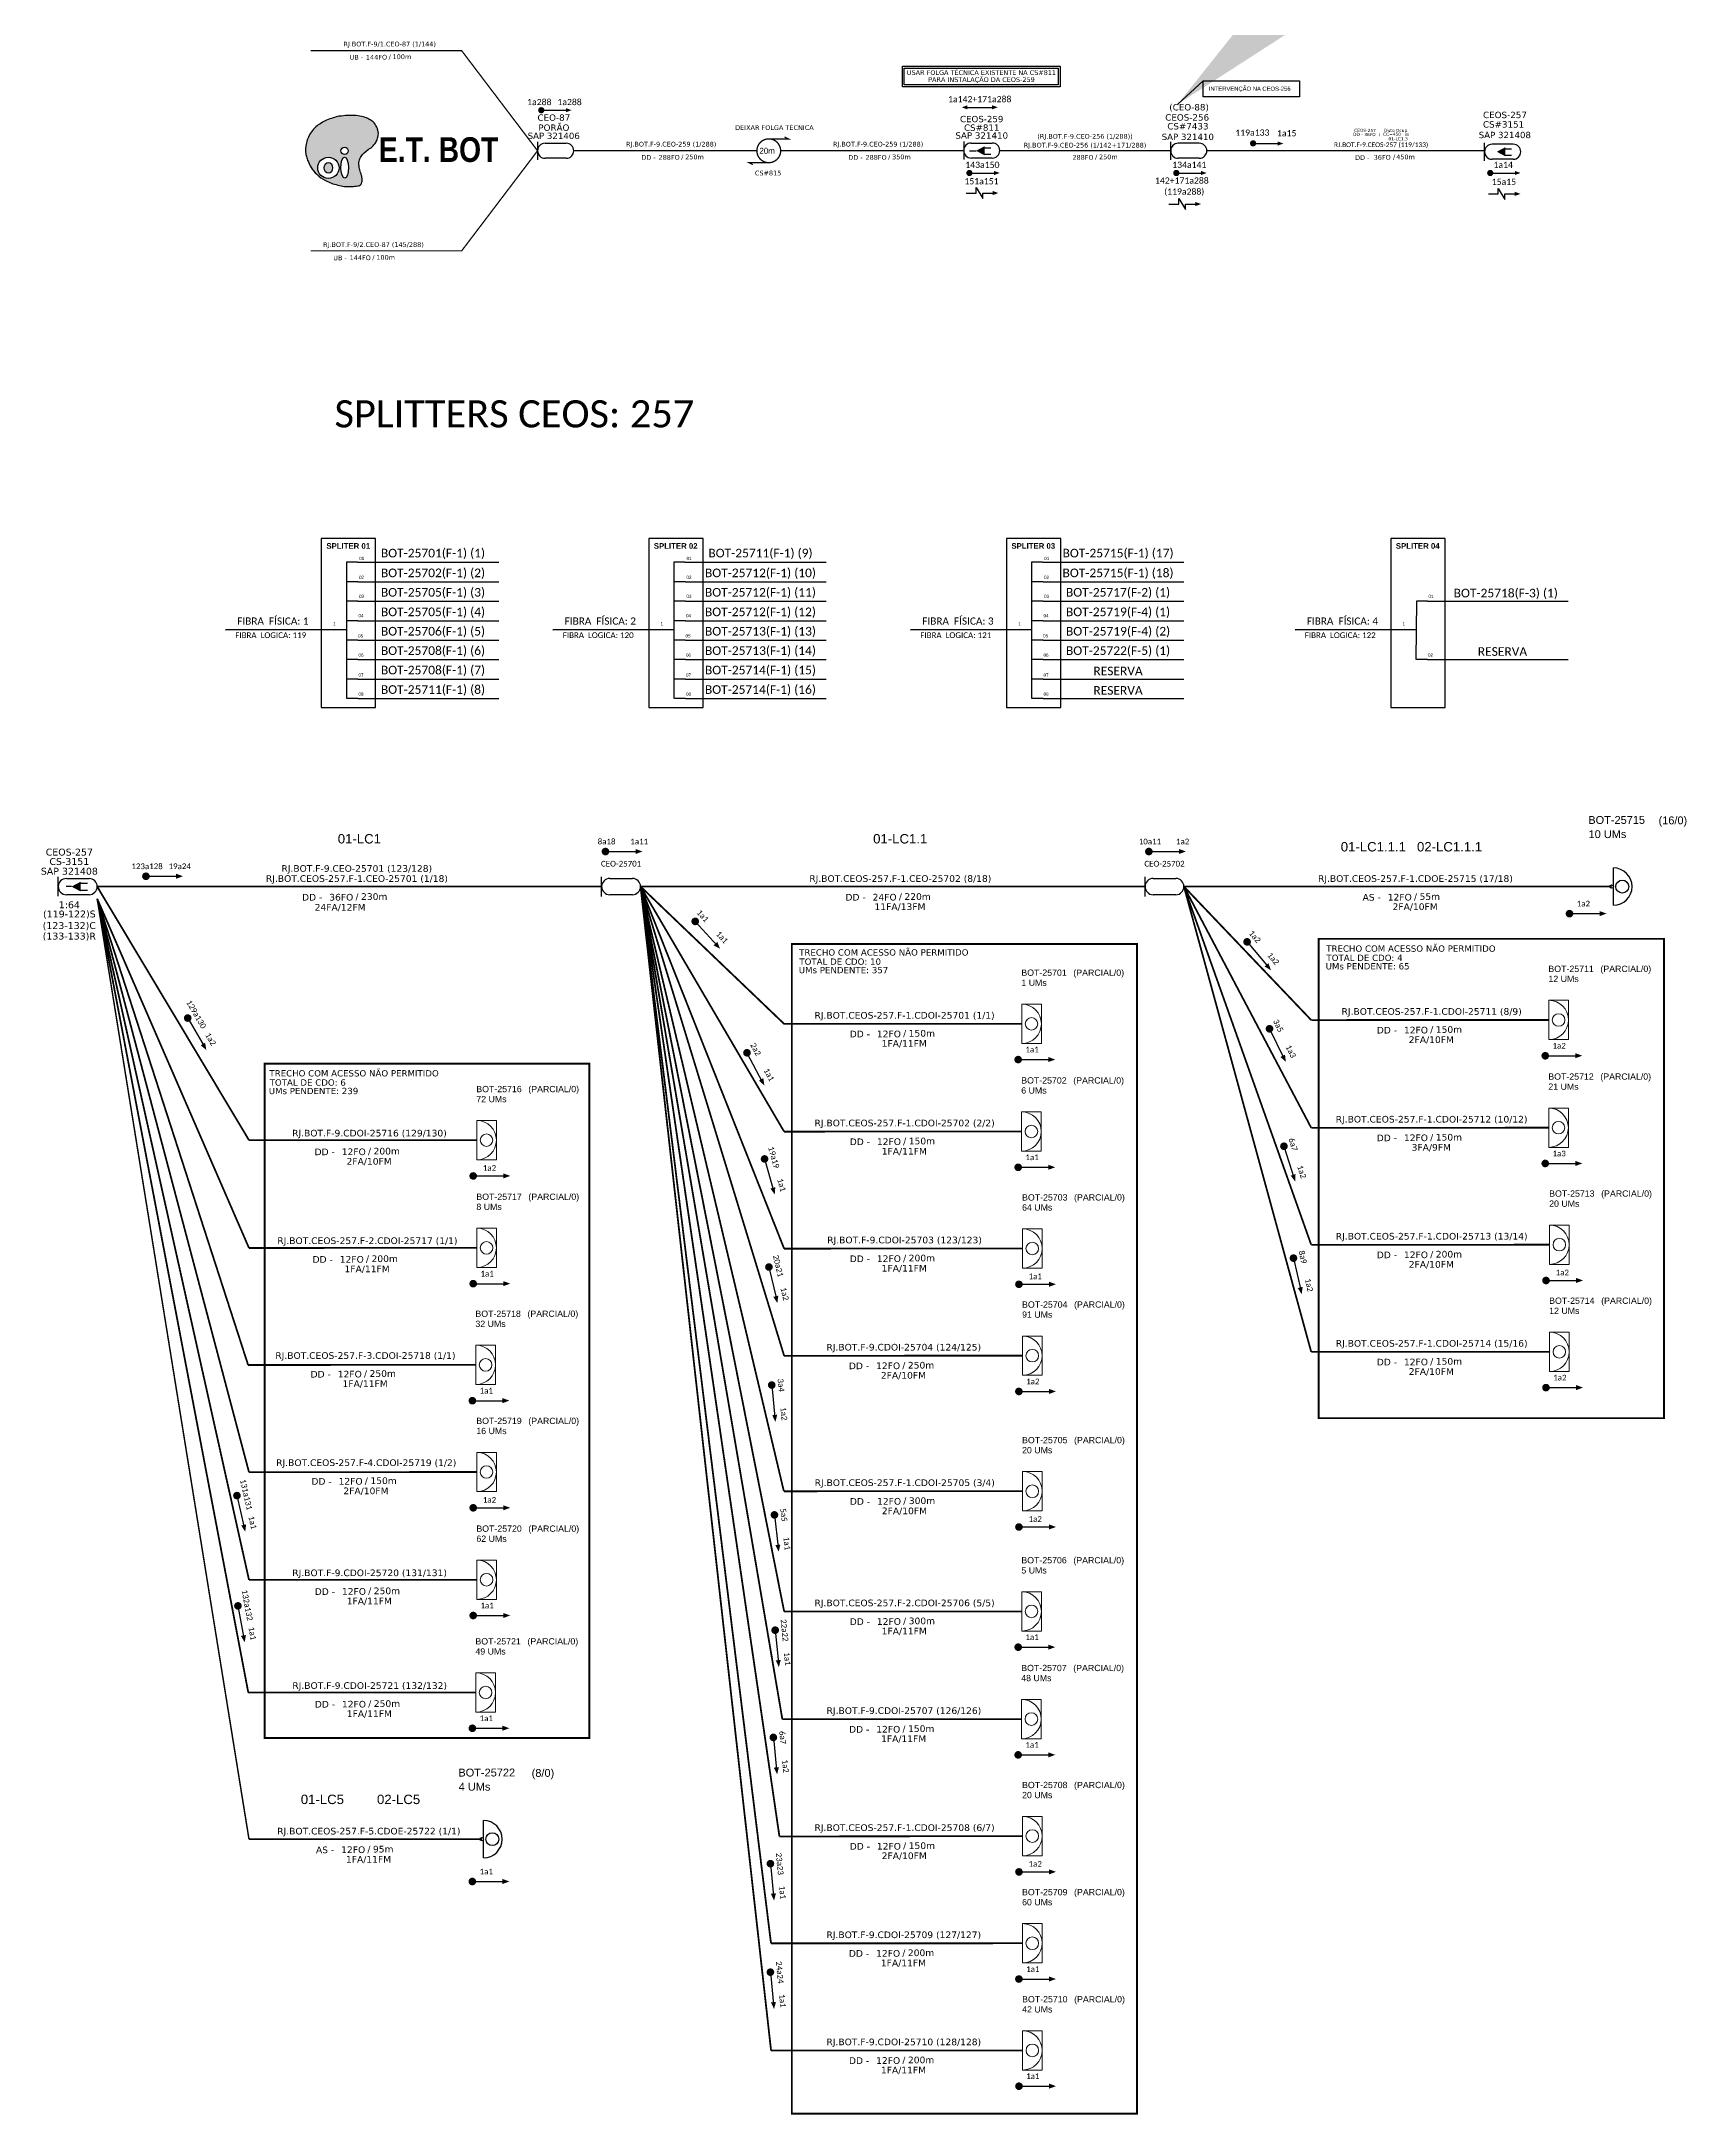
# Model space of a CAD drawing. Header units: millimetres. Extents: x 8485 to 9008, y -2695 to -2035.
import ezdxf
from ezdxf.enums import TextEntityAlignment as Align

# ---------------------------------------------------------------- set-up
doc = ezdxf.new("R2010")
doc.units = ezdxf.units.MM
doc.header["$MEASUREMENT"] = 0
for name, color, linetype, lineweight in [('10.4-Postes', 1, 'Continuous', 0), ("20.0-LEGENDA DOS CDO'S", 1, 'Continuous', 0), ('20.1-CDO_INTERIOR', 1, 'Continuous', 0), ('20.2-CDO_POSTE', 1, 'Continuous', 5), ('40.1-ETIQUETAS', 1, 'Continuous', 20)]:
    doc.layers.add(name, color=color, linetype=linetype, lineweight=lineweight)
for name, color, linetype in [('20.4-CEOS', 1, 'Continuous'), ('20.5-CABO AÉREO', 1, 'Continuous'), ('20.5-CEO', 1, 'Continuous'), ('CAP a instalar', 1, 'Continuous'), ('CD de instalação futura', 8, 'Continuous'), ('E.T.', 7, 'Continuous'), ('label_cabos', 7, 'Continuous'), ('SETA', 7, 'Continuous')]:
    doc.layers.add(name, color=color, linetype=linetype)
doc.styles.add('ARIAL', font='arial.ttf')
doc.styles.add('ROMANS', font='romans.shx')
doc.styles.add('siredit', font='verdana.ttf')
doc.styles.add('SWISS BIT', font='swisscb.ttf')
doc.linetypes.add('FENCELINE1', pattern='A,0.25,-0.1,[133,ltypeshp.shx,S=0.1,R=0,X=-0.1,Y=0],-0.1,1', length=1.45)
doc.dimstyles.new('CL', dxfattribs={"dimtxt": 1, "dimasz": 2, "dimexe": 0.18, "dimexo": 0.0625, "dimgap": 0.09, "dimtad": 0, "dimdec": 0, "dimrnd": 1, "dimzin": 0, "dimdsep": 46, "dimtxsty": 'siredit', "dimblk": 'NONE', "dimcen": 0, "dimse1": 1, "dimse2": 1, "dimsd1": 1, "dimsd2": 1, "dimclrt": 7, "dimadec": 0, "dimazin": 0, "dimtfac": 1, "dimtdec": 0, "dimtofl": 0, "dimtmove": 0, "dimatfit": 3, "dimfxl": 0, "dimtolj": 1, "dimtzin": 0, "dimarcsym": 0})

msp = doc.modelspace()

# ---------------------------------------------------------------- texts
at = {"color": 0}
msp.add_text('20m', height=1.89, dxfattribs=at).set_placement((8713.27, -2071.17))
at = {"color": 3}
for s, height, style, p in [('01-LC1', 3, 'ARIAL', (8579.15, -2290.59)), ('01-LC1.1', 3, 'ARIAL', (8749.45, -2290.59)), ('01-LC1.1.1', 3, 'ARIAL', (8898.2, -2293.13)), ('02-LC1.1.1', 3, 'ARIAL', (8922.44, -2293.13)), ('TRECHO COM ACESSO NÃO PERMITIDO', 2, 'siredit', (8725.91, -2326.24)), ('TOTAL DE CDO: 10', 2, 'siredit', (8725.98, -2329.17)), ('TRECHO COM ACESSO NÃO PERMITIDO', 2, 'siredit', (8893.58, -2325.02)), ('TOTAL DE CDO: 4', 2, 'siredit', (8893.64, -2327.96)), ('UMs PENDENTE: 357', 2, 'siredit', (8725.8, -2331.86)), ('UMs PENDENTE: 65', 2, 'siredit', (8893.38, -2330.65)), ('TRECHO COM ACESSO NÃO PERMITIDO', 2, 'siredit', (8557.41, -2364.69)), ('TOTAL DE CDO: 6', 2, 'siredit', (8557.48, -2367.62)), ('UMs PENDENTE: 239', 2, 'siredit', (8557.21, -2370.32)), ('01-LC5', 3, 'ARIAL', (8567.39, -2596.16)), ('02-LC5', 3, 'ARIAL', (8591.63, -2596.16))]:
    msp.add_text(s, height=height, dxfattribs=dict(at, style=style)).set_placement(p)
at = {"color": 5, "char_height": 1.98, "width": 25.1052, "attachment_point": 5}
for s, insert in [('{\\fCalibri|b0|i0|c0|p34;\\C7;1a288}', (8643.26, -2054.73)), ('{\\fCalibri|b0|i0|c0|p34;(119a288)}', (8848.41, -2083.43))]:
    msp.add_mtext(s, dxfattribs=dict(at, insert=insert))
at = {"color": 0, "char_height": 1.98, "width": 25.1052, "attachment_point": 5}
for s, insert in [('{\\fCalibri|b0|i0|c0|p34;\\C7;1a288}', (8652.89, -2054.73)), ('{\\fCalibri|b0|i0|c0|p34;\\C7;1a142\\C0;+171a288}', (8783.36, -2053.81)), ('{\\fCalibri|b0|i0|c0|p34;\\C7;1a15}', (8881, -2064.66)), ('{\\fCalibri|b0|i0|c0|p34;\\C7;143a150}', (8784.2, -2074.7)), ('{\\fCalibri|b0|i0|c0|p34;\\C7;134a141}', (8850.02, -2074.7)), ('{\\fCalibri|b0|i0|c0|p34;\\C7;1a14}', (8949.87, -2074.7)), ('{\\fCalibri|b0|i0|c0|p34;151a151}', (8783.91, -2079.93)), ('{\\fCalibri|b0|i0|c0|p34;142+171a288}', (8847.65, -2079.71)), ('{\\fCalibri|b0|i0|c0|p34;\\C7;15a15}', (8950.09, -2080.1))]:
    msp.add_mtext(s, dxfattribs=dict(at, insert=insert))
at = {"color": 0, "insert": (8870.09, -2064.47), "char_height": 1.98, "width": 25.1052, "attachment_point": 5, "rotation": 0.29119}
msp.add_mtext('{\\fCalibri|b0|i0|c0|p34;\\C7;119a133}', dxfattribs=at)
at = {"attachment_point": 5}
for s, insert, char_height, width in [('{\\fCalibri|b0|i0|c0|p34;\\C7;SPLITTERS CEOS: 257}', (8635.33, -2153.97), 8.64, 131.666), ('{\\fArial|b1|i0|c0|p34;\\H1x;\\C10;SPLITER 01}', (8582.48, -2195.95), 1.7753, 17.28), ('{\\fArial|b1|i0|c0|p34;\\C10;SPLITER 02}', (8686.64, -2195.95), 1.7753, 17.28), ('{\\fArial|b1|i0|c0|p34;\\C10;SPLITER 03}', (8800.39, -2195.95), 1.7753, 17.28), ('{\\fArial|b1|i0|c0|p34;\\C10;SPLITER 04}', (8922.68, -2195.95), 1.7753, 17.28), ('\\C7;\\fArial|b0|i0|;\\H1.0273588255048;01 ', (8586.75, -2199.92), 1.7753, 3.5602), ('\\pt9;{\\fCalibri|b0|i0|c0|p34;\\C7;BOT-25701(F-1) (1)}', (8609.44, -2198.51), 2.7432, 40.9104), ('\\C7;\\fArial|b0|i0|;\\H1.0273588255048;01 ', (8690.91, -2199.92), 1.7753, 3.5602), ('\\pt9;{\\fCalibri|b0|i0|c0|p34;\\C7;BOT-25711(F-1) (9)}', (8713.61, -2198.51), 2.7432, 40.9104), ('\\C7;\\fArial|b0|i0|;\\H1.0273588255048;01 ', (8804.66, -2199.92), 1.7753, 3.5602), ('\\pt9;{\\fCalibri|b0|i0|c0|p34;\\C7;BOT-25715(F-1) (17)}', (8827.36, -2198.51), 2.7432, 40.9104), ('\\C7;\\fArial|b0|i0|;\\H1.0273588255048;02 ', (8586.69, -2205.92), 1.7753, 3.7582), ('\\pt9;{\\fCalibri|b0|i0|c0|p34;\\C7;BOT-25702(F-1) (2)}', (8609.44, -2204.8), 2.7432, 40.9104), ('\\pt9;{\\fCalibri|b0|i0|c0|p34;\\C7;BOT-25705(F-1) (3)}', (8609.44, -2210.98), 2.7432, 40.9104), ('\\C7;\\fArial|b0|i0|;\\H1.0273588255048;02 ', (8690.86, -2205.92), 1.7753, 3.7582), ('\\pt9;{\\fCalibri|b0|i0|c0|p34;\\C7;BOT-25712(F-1) (10)}', (8713.61, -2204.8), 2.7432, 40.9104), ('\\pt9;{\\fCalibri|b0|i0|c0|p34;\\C7;BOT-25712(F-1) (11)}', (8713.6, -2210.98), 2.7432, 40.9104), ('\\C7;\\fArial|b0|i0|;\\H1.0273588255048;02 ', (8804.61, -2205.92), 1.7753, 3.7582), ('\\pt9;{\\fCalibri|b0|i0|c0|p34;\\C7;BOT-25715(F-1) (18)}', (8827.35, -2204.8), 2.7432, 40.9104), ('\\pt9;{\\fCalibri|b0|i0|c0|p34;\\C7;BOT-25717(F-2) (1)}', (8827.35, -2210.98), 2.7432, 40.9104), ('\\pt9;{\\fCalibri|b0|i0|c0|p34;\\C7;BOT-25718(F-3) (1)}', (8950.69, -2211.23), 2.7432, 40.9104), ('\\C7;\\fArial|b0|i0|;\\H1.0273588255048;03 ', (8586.69, -2211.97), 1.7753, 3.456), ('\\pt9;{\\fCalibri|b0|i0|c0|p34;\\C7;BOT-25705(F-1) (4)}', (8609.44, -2217.2), 2.7432, 40.9104), ('\\C7;\\fArial|b0|i0|;\\H1.0273588255048;03 ', (8690.86, -2211.97), 1.7753, 3.456), ('\\pt9;{\\fCalibri|b0|i0|c0|p34;\\C7;BOT-25712(F-1) (12)}', (8713.6, -2217.2), 2.7432, 40.9104), ('\\C7;\\fArial|b0|i0|;\\H1.0273588255048;03 ', (8804.61, -2211.97), 1.7753, 3.456), ('\\pt9;{\\fCalibri|b0|i0|c0|p34;\\C7;BOT-25719(F-4) (1)}', (8827.35, -2217.2), 2.7432, 40.9104), ('{\\fArial|b0|i0|c0|p34;\\H0.5787x;\\C7;01}', (8926.89, -2211.97), 1.7753, 3.456), ('{\\fCalibri|b0|i0|c0|p34;\\C7;FIBRA  FÍSICA: 1}', (8558.52, -2219.84), 2.2859, 34.56), ('\\C7;\\fArial|b0|i0|;\\H1.0273588255048;1', (8578.07, -2220.67), 1.7753, 1.7584), ('\\C7;\\fArial|b0|i0|;\\H1.0273588255048;04 ', (8586.54, -2218.11), 1.7753, 3.7582), ('\\pt9;{\\fCalibri|b0|i0|c0|p34;\\C7;BOT-25706(F-1) (5)}', (8609.44, -2223.36), 2.7432, 40.9104), ('{\\fCalibri|b0|i0|c0|p34;\\C7;FIBRA  FÍSICA: 2}', (8662.68, -2219.84), 2.2859, 34.56), ('\\C7;\\fArial|b0|i0|;\\H1.0273588255048;1', (8682.23, -2220.67), 1.7753, 1.7584), ('\\C7;\\fArial|b0|i0|;\\H1.0273588255048;04 ', (8690.71, -2218.11), 1.7753, 3.7582), ('\\pt9;{\\fCalibri|b0|i0|c0|p34;\\C7;BOT-25713(F-1) (13)}', (8713.61, -2223.36), 2.7432, 40.9104), ('{\\fCalibri|b0|i0|c0|p34;\\C7;FIBRA  FÍSICA: 3}', (8776.43, -2219.84), 2.2859, 34.56), ('\\C7;\\fArial|b0|i0|;\\H1.0273588255048;1', (8795.98, -2220.67), 1.7753, 1.7584), ('\\C7;\\fArial|b0|i0|;\\H1.0273588255048;04 ', (8804.46, -2218.11), 1.7753, 3.7582), ('\\pt9;{\\fCalibri|b0|i0|c0|p34;\\C7;BOT-25719(F-4) (2)}', (8827.36, -2223.36), 2.7432, 40.9104), ('{\\fCalibri|b0|i0|c0|p34;\\C7;FIBRA  FÍSICA: 4}', (8898.72, -2219.84), 2.2859, 34.56), ('\\C7;\\fArial|b0|i0|;\\H1.0273588255048;1', (8918.27, -2220.67), 1.7753, 1.7584), ('{\\fCalibri|b0|i0|c0|p34;\\C7;FIBRA  LOGICA: 119}', (8557.83, -2224.34), 1.8289, 34.56), ('\\C7;\\fArial|b0|i0|;\\H1.0273588255048;05 ', (8586.41, -2224.53), 1.7753, 4.6222), ('\\pt9;{\\fCalibri|b0|i0|c0|p34;\\C7;BOT-25708(F-1) (6)}', (8609.44, -2229.53), 2.7432, 40.9104), ('{\\fCalibri|b0|i0|c0|p34;\\C7;FIBRA  LOGICA: 120}', (8661.99, -2224.34), 1.8289, 34.56), ('\\C7;\\fArial|b0|i0|;\\H1.0273588255048;05 ', (8690.58, -2224.53), 1.7753, 4.6222), ('\\pt9;{\\fCalibri|b0|i0|c0|p34;\\C7;BOT-25713(F-1) (14)}', (8713.61, -2229.53), 2.7432, 40.9104), ('{\\fCalibri|b0|i0|c0|p34;\\C7;FIBRA  LOGICA: 121}', (8775.74, -2224.34), 1.8289, 34.56), ('\\C7;\\fArial|b0|i0|;\\H1.0273588255048;05 ', (8804.33, -2224.53), 1.7753, 4.6222), ('\\pt9;{\\fCalibri|b0|i0|c0|p34;\\C7;BOT-25722(F-5) (1)}', (8827.36, -2229.53), 2.7432, 40.9104), ('{\\fCalibri|b0|i0|c0|p34;\\C7;FIBRA  LOGICA: 122}', (8898.03, -2224.34), 1.8289, 34.56), ('\\pt9;{\\fCalibri|b0|i0|c0|p34;\\C7;RESERVA}', (8949.64, -2229.53), 2.7432, 40.9104), ('\\C7;\\fArial|b0|i0|;\\H1.0273588255048;06 ', (8586.54, -2230.67), 1.7753, 3.7582), ('\\pt9;{\\fCalibri|b0|i0|c0|p34;\\C7;BOT-25708(F-1) (7)}', (8609.44, -2235.72), 2.7432, 40.9104), ('\\C7;\\fArial|b0|i0|;\\H1.0273588255048;06 ', (8690.71, -2230.67), 1.7753, 3.7582), ('\\pt9;{\\fCalibri|b0|i0|c0|p34;\\C7;BOT-25714(F-1) (15)}', (8713.61, -2235.72), 2.7432, 40.9104), ('\\C7;\\fArial|b0|i0|;\\H1.0273588255048;06 ', (8804.46, -2230.67), 1.7753, 3.7582), ('\\pt9;{\\fCalibri|b0|i0|c0|p34;\\C7;RESERVA}', (8827.35, -2235.72), 2.7432, 40.9104), ('{\\fArial|b0|i0|c0|p34;\\H0.5787x;\\C7;02}', (8926.74, -2230.67), 1.7753, 3.7582), ('\\C7;\\fArial|b0|i0|;\\H1.0273588255048;07 ', (8586.54, -2237.03), 1.7753, 3.7582), ('\\pt9;{\\fCalibri|b0|i0|c0|p34;\\C7;BOT-25711(F-1) (8)}', (8609.44, -2241.91), 2.7432, 40.9104), ('\\C7;\\fArial|b0|i0|;\\H1.0273588255048;07 ', (8690.71, -2237.03), 1.7753, 3.7582), ('\\pt9;{\\fCalibri|b0|i0|c0|p34;\\C7;BOT-25714(F-1) (16)}', (8713.6, -2241.91), 2.7432, 40.9104), ('\\C7;\\fArial|b0|i0|;\\H1.0273588255048;07 ', (8804.46, -2237.03), 1.7753, 3.7582), ('\\pt9;{\\fCalibri|b0|i0|c0|p34;\\C7;RESERVA}', (8827.35, -2241.91), 2.7432, 40.9104), ('\\C7;\\fArial|b0|i0|;\\H1.0273588255048;08 ', (8586.54, -2243.08), 1.7753, 3.7582), ('\\C7;\\fArial|b0|i0|;\\H1.0273588255048;08 ', (8690.71, -2243.08), 1.7753, 3.7582), ('\\C7;\\fArial|b0|i0|;\\H1.0273588255048;08 ', (8804.46, -2243.08), 1.7753, 3.7582), ('{\\fCalibri|b0|i0|c0|p34;\\C7;8a18}', (8664.66, -2289.97), 1.815, 30.6841), ('{\\fCalibri|b0|i0|c0|p34;\\C7;1a11}', (8675.05, -2289.97), 1.815, 30.6841), ('{\\fCalibri|b0|i0|c0|p34;\\C7;10a11}', (8837.5, -2289.97), 1.815, 30.6841), ('{\\fCalibri|b0|i0|c0|p34;\\C7;1a2}', (8847.9, -2289.97), 1.815, 30.6841), ('{\\fCalibri|b0|i0|c0|p34;\\C7;123a128}', (8518.49, -2297.85), 1.815, 30.6841), ('{\\fCalibri|b0|i0|c0|p34;\\C7;19a24}', (8528.88, -2297.85), 1.815, 30.6841), ('{\\fCalibri|b0|i0|c0|p34;\\C7;CEO-25701}', (8669.28, -2297.03), 1.815, 30.6841), ('{\\fCalibri|b0|i0|c0|p34;\\C7;CEO-25702}', (8842.13, -2297.03), 1.815, 30.6841), ('{\\fCalibri|b0|i0|c0|p34;\\C7;1a2}', (8975.39, -2309.72), 1.815, 30.6841), ('{\\fCalibri|b0|i0|c0|p34;\\C7;1a2}', (8967.67, -2354.94), 1.815, 30.6841), ('{\\fCalibri|b0|i0|c0|p34;\\C7;1a1}', (8800.01, -2356.15), 1.815, 30.6841), ('{\\fCalibri|b0|i0|c0|p34;\\C7;1a2}', (8627.41, -2393.82), 1.815, 30.6841), ('{\\fCalibri|b0|i0|c0|p34;\\C7;1a1}', (8800.01, -2390.42), 1.815, 30.6841), ('{\\fCalibri|b0|i0|c0|p34;\\C7;1a3}', (8967.67, -2389.21), 1.815, 30.6841), ('{\\fCalibri|b0|i0|c0|p34;\\C7;1a1}', (8626.66, -2427.44), 1.815, 30.6841), ('{\\fCalibri|b0|i0|c0|p34;\\C7;1a2}', (8968.68, -2427.07), 1.815, 30.6841), ('{\\fCalibri|b0|i0|c0|p34;\\C7;1a1}', (8801.01, -2428.29), 1.815, 30.6841), ('{\\fCalibri|b0|i0|c0|p34;\\C7;1a2}', (8967.9, -2460.51), 1.815, 30.6841), ('{\\fCalibri|b0|i0|c0|p34;\\C7;1a1}', (8626.39, -2464.66), 1.815, 30.6841), ('{\\fCalibri|b0|i0|c0|p34;\\C7;1a2}', (8800.24, -2461.73), 1.815, 30.6841), ('{\\fCalibri|b0|i0|c0|p34;\\C7;1a2}', (8627.41, -2499.39), 1.815, 30.6841), ('{\\fCalibri|b0|i0|c0|p34;\\C7;1a2}', (8801.01, -2505.49), 1.815, 30.6841), ('{\\fCalibri|b0|i0|c0|p34;\\C7;1a1}', (8626.66, -2533.01), 1.815, 30.6841), ('{\\fCalibri|b0|i0|c0|p34;\\C7;1a1}', (8800.01, -2543.07), 1.815, 30.6841), ('{\\fCalibri|b0|i0|c0|p34;\\C7;1a1}', (8626.39, -2568.87), 1.815, 30.6841), ('{\\fCalibri|b0|i0|c0|p34;\\C7;1a1}', (8800.01, -2577.34), 1.815, 30.6841), ('{\\fCalibri|b0|i0|c0|p34;\\C7;1a1}', (8626.39, -2617.62), 1.815, 30.6841), ('{\\fCalibri|b0|i0|c0|p34;\\C7;1a2}', (8801.01, -2615.21), 1.815, 30.6841), ('{\\fCalibri|b0|i0|c0|p34;\\C7;1a1}', (8800.24, -2648.65), 1.815, 30.6841), ('{\\fCalibri|b0|i0|c0|p34;\\C7;1a1}', (8800.25, -2682.73), 1.815, 30.6841)]:
    msp.add_mtext(s, dxfattribs=dict(at, insert=insert, char_height=char_height, width=width))
at = {"char_height": 1.815, "width": 30.6841, "attachment_point": 5}
for s, insert, rotation in [('{\\fCalibri|b0|i0|c0|p34;\\C7;1a1}', (8695.27, -2313.64), 312.13082), ('{\\fCalibri|b0|i0|c0|p34;\\C7;1a1}', (8701.38, -2320.43), 312.13082), ('{\\fCalibri|b0|i0|c0|p34;\\C7;1a2}', (8870.88, -2320.25), 310.04678), ('{\\fCalibri|b0|i0|c0|p34;\\C7;1a2}', (8876.74, -2327.25), 310.04678), ('{\\fCalibri|b0|i0|c0|p34;\\C7;129a130}', (8534.15, -2344.93), 300.14516), ('{\\fCalibri|b0|i0|c0|p34;\\C7;3a5}', (8878.33, -2348.54), 296.11064), ('{\\fCalibri|b0|i0|c0|p34;\\C7;1a2}', (8538.72, -2352.84), 300.14516), ('{\\fCalibri|b0|i0|c0|p34;\\C7;2a2}', (8712.09, -2356.09), 297.89798), ('{\\fCalibri|b0|i0|c0|p34;\\C7;1a3}', (8882.33, -2356.74), 296.11064), ('{\\fCalibri|b0|i0|c0|p34;\\C7;1a1}', (8716.34, -2364.17), 297.89798), ('{\\fCalibri|b0|i0|c0|p34;\\C7;19a19}', (8717.85, -2390.45), 285.87471), ('{\\fCalibri|b0|i0|c0|p34;\\C7;6a7}', (8883.04, -2386.33), 287.64201), ('{\\fCalibri|b0|i0|c0|p34;\\C7;1a2}', (8885.79, -2395.04), 287.64201), ('{\\fCalibri|b0|i0|c0|p34;\\C7;1a1}', (8720.33, -2399.24), 285.87471), ('{\\fCalibri|b0|i0|c0|p34;\\C7;8a9}', (8886.11, -2422.17), 282.81264), ('{\\fCalibri|b0|i0|c0|p34;\\C7;20a21}', (8719.26, -2424.98), 283.12075), ('{\\fCalibri|b0|i0|c0|p34;\\C7;1a2}', (8721.31, -2433.88), 283.12075), ('{\\fCalibri|b0|i0|c0|p34;\\C7;1a2}', (8888.11, -2431.08), 282.81264), ('{\\fCalibri|b0|i0|c0|p34;\\C7;3a4}', (8720.16, -2462.91), 275.66205), ('{\\fCalibri|b0|i0|c0|p34;\\C7;1a2}', (8721.04, -2472), 275.66205), ('{\\fCalibri|b0|i0|c0|p34;\\C7;131a131}', (8550.03, -2497.71), 282.90911), ('{\\fCalibri|b0|i0|c0|p34;\\C7;1a1}', (8552.05, -2506.61), 282.90911), ('{\\fCalibri|b0|i0|c0|p34;\\C7;5a5}', (8721.03, -2504.18), 276.44352), ('{\\fCalibri|b0|i0|c0|p34;\\C7;1a1}', (8722.03, -2513.25), 276.44352), ('{\\fCalibri|b0|i0|c0|p34;\\C7;132a132}', (8550.35, -2532.92), 280.47372), ('{\\fCalibri|b0|i0|c0|p34;\\C7;22a22}', (8721.26, -2540.9), 275.66205), ('{\\fCalibri|b0|i0|c0|p34;\\C7;1a1}', (8551.99, -2541.9), 280.47372), ('{\\fCalibri|b0|i0|c0|p34;\\C7;1a1}', (8722.14, -2549.98), 275.66205), ('{\\fCalibri|b0|i0|c0|p34;\\C7;6a7}', (8720.68, -2575.01), 275.66205), ('{\\fCalibri|b0|i0|c0|p34;\\C7;1a2}', (8721.57, -2584.1), 275.66205), ('{\\fCalibri|b0|i0|c0|p34;\\C7;23a23}', (8719.74, -2615.17), 275.66205), ('{\\fCalibri|b0|i0|c0|p34;\\C7;1a1}', (8720.62, -2624.26), 275.66205), ('{\\fCalibri|b0|i0|c0|p34;\\C7;24a24}', (8719.74, -2649.69), 275.66205), ('{\\fCalibri|b0|i0|c0|p34;\\C7;1a1}', (8720.62, -2658.78), 275.66205)]:
    msp.add_mtext(s, dxfattribs=dict(at, insert=insert, rotation=rotation))
at = {"layer": '20.4-CEOS', "color": 5, "style": 'siredit'}
msp.add_text('(CEO-88)', height=2.028, dxfattribs=at).set_placement((8849.95, -2056.38), align=Align.MIDDLE_CENTER)
at = {"layer": '20.4-CEOS', "color": 7, "style": 'siredit'}
for s, height, p in [('CEO-87', 2.028, (8647.89, -2059.68)), ('PORÃO', 2.028, (8647.89, -2062.87)), ('CS#7433', 2.028, (8849.58, -2062.43)), ('CS#3151 ', 2.028, (8950.43, -2061.83)), ('CEOS-257', 2.028, (8950.43, -2058.83)), ('SAP 321406', 2, (8647.84, -2065.47)), ('SAP 321410', 2, (8849.54, -2065.8)), ('SAP 321408', 2, (8950.39, -2065.2))]:
    msp.add_text(s, height=height, dxfattribs=at).set_placement(p, align=Align.MIDDLE_CENTER)
at = {"layer": '20.4-CEOS', "color": 1, "style": 'siredit'}
msp.add_text('CEOS-256', height=2.028, dxfattribs=at).set_placement((8849.34, -2059.61), align=Align.MIDDLE_CENTER)
at = {"layer": '40.1-ETIQUETAS', "color": 0, "style": 'siredit'}
for s, p in [('USAR FOLGA TÉCNICA EXISTENTE NA CS#811', (8783.9, -2045.36)), ('PARA INSTALAÇÃO DA CEOS-259', (8783.9, -2047.59)), ('DEIXAR FOLGA TÉCNICA', (8718.04, -2062.86)), ('RJ.BOT.F-9.CEO-259 (1/288)', (8685.2, -2068.12)), ('RJ.BOT.F-9.CEO-259 (1/288)', (8751.02, -2068.12)), ('CS#815', (8716.03, -2077.31))]:
    msp.add_text(s, height=1.5, dxfattribs=at).set_placement(p, align=Align.MIDDLE_CENTER)
at = {"layer": '40.1-ETIQUETAS', "color": 1, "style": 'siredit'}
msp.add_text('RJ.BOT.F-9.CEO-256 (1/142+171/288)', height=1.5, dxfattribs=at).set_placement((8816.84, -2068.44), align=Align.MIDDLE_CENTER)
at = {"layer": '40.1-ETIQUETAS', "color": 5, "style": 'siredit'}
msp.add_text('(RJ.BOT.F-9.CEO-256 (1/288))', height=1.5, dxfattribs=at).set_placement((8816.84, -2065.63), align=Align.MIDDLE_CENTER)
at = {"layer": '40.1-ETIQUETAS', "color": 0, "style": 'siredit'}
for s, p in [('DD - ', (8680.94, -2072.34)), ('288FO', (8687.92, -2072.32)), ('/', (8689.1, -2072.18)), ('DD - ', (8746.76, -2072.34)), ('288FO', (8753.74, -2072.32)), ('/', (8754.92, -2072.18)), ('288FO', (8819.56, -2072.32)), ('/', (8820.74, -2072.18)), ('DD - ', (8907.97, -2072.4)), ('36FO', (8914.09, -2072.32)), ('/', (8915.54, -2072.18))]:
    msp.add_text(s, height=1.5, dxfattribs=at).set_placement(p, align=Align.MIDDLE_RIGHT)
for s, p in [('250m', (8689.67, -2072.18)), ('350m', (8755.49, -2072.18)), ('250m', (8821.31, -2072.18)), ('450m', (8915.83, -2072.18))]:
    msp.add_text(s, height=1.5, dxfattribs=at).set_placement(p, align=Align.MIDDLE_LEFT)
at = {"layer": '40.1-ETIQUETAS', "color": 7, "insert": (8911.02, -2068.47), "char_height": 1.5, "width": 60.0234, "attachment_point": 5, "style": 'siredit'}
msp.add_mtext('{\\fCalibri|b0|i0|c0|p34;RJ.BOT.F-9.CEOS-257 (119/133\\C0;) }', dxfattribs=at)
at = {"layer": 'E.T.', "color": 40, "style": 'SWISS BIT'}
msp.add_text('E.T. BOT', height=7.861, dxfattribs=at).set_placement((8611.23, -2073.78), align=Align.CENTER)

# ---------------------------------------------------------------- blocks, each defined once
blk = doc.blocks.new('CEOS_RP_CT_DRT')
at = {"layer": '20.4-CEOS', "color": 0}
for p, q in [((-4.54, 1.19), (-1.19, 1.19)), ((-1.19, -1.19), (-4.54, -1.19))]:
    blk.add_line(p, q, dxfattribs=at)
for points in [[(-5.73, -1.43), (-5.73, 1.44)], [(-3.79, 0), (-4.59, 0)], [(-2.47, 0.48), (-1.45, 0.48)], [(-2.47, -0.52), (-1.45, -0.52)]]:
    blk.add_lwpolyline(points, dxfattribs=at)
blk.add_lwpolyline([(-3.79, 0, 0, 1.47, 0), (-2.41, 0, 1.47, 1.47, 0)], format="xyseb", dxfattribs=at)
for centre, start, end in [((-4.54, 0), 90, 270), ((-1.19, 0), 270, 90)]:
    blk.add_arc(centre, 1.19, start, end, dxfattribs=at)
at = {"layer": '20.4-CEOS', "color": 7, "style": 'siredit'}
for tag, p in [('Nº_DA_CEOS', (-2.86, 5.6)), ('LOCAL', (-2.86, 4.24)), ('SAP', (-2.86, 2.78)), ('RACIO_SPLITAGEM', (-2.86, -1.88)), ('FIBRAS_SPLITTER', (-2.86, -3.58)), ('FIBRAS_TOP_C', (-2.86, -5.08)), ('RESERVA_FINAIS', (-2.86, -6.39))]:
    blk.add_attdef(tag, text='', height=1.01, dxfattribs=at).set_placement(p, align=Align.TOP_CENTER)
blk = doc.blocks.new('CDOI_INT')
at = {"layer": '20.1-CDO_INTERIOR', "color": 0, "lineweight": 18}
blk.add_lwpolyline([(4.25, -4.25), (4.25, 4.25), (0, 4.25), (0, -4.25)], close=True, dxfattribs=at)
blk.add_circle((2.12, 0), 1.36, dxfattribs=at)
blk.add_arc((0, 0), 4.25, 270, 90, dxfattribs=at)
at = {"layer": "20.0-LEGENDA DOS CDO'S", "color": 0, "style": 'ARIAL'}
for tag, p in [('CDO_N', (-0.08, 10.38)), ('SURVEY', (-0.08, 8.2)), ('SPLITER_1', (21.18, 10.38)), ('SPLITER_2', (21.19, 8.68)), ('SAP', (-0.08, 6.23)), ('1:XX', (5.94, -2.22)), ('UMS', (5.94, -4.24))]:
    blk.add_attdef(tag, p, '', height=1.36, dxfattribs=at)
blk.add_attdef('FIBRAS_UTILIZADAS', text='', height=1.36, dxfattribs=at).set_placement((15.34, 10.38), align=Align.CENTER)
blk = doc.blocks.new('ETIQUETA_RS5F')
at = {"layer": '40.1-ETIQUETAS', "color": 0, "style": 'siredit'}
blk.add_text('/', height=1.5, dxfattribs=at).set_placement((1.55, -1.95), align=Align.MIDDLE_RIGHT)
for tag, p in [('ETIQUETA_R_PRIMARIA', (1.18, 4.1)), ('ETIQUETA_R_SECUNDARIA', (1.18, 2.1)), ('F_ATIVAS/F_MORTAS', (1.11, -4.24))]:
    blk.add_attdef(tag, text='', height=1.5, dxfattribs=at).set_placement(p, align=Align.MIDDLE_CENTER)
for tag, p in [('TIPO_CABO', (-6.62, -2.12)), ('CAP_CABO', (0.37, -2.09))]:
    blk.add_attdef(tag, text='', height=1.5, dxfattribs=at).set_placement(p, align=Align.MIDDLE_RIGHT)
blk.add_attdef('METROS', text='', height=1.5, dxfattribs=at).set_placement((2.11, -1.95), align=Align.MIDDLE_LEFT)
for tag, p in [('FUSÃO_1', (0.82, -8.39)), ('FUSÃO_2', (0.82, -10.6)), ('FUSÃO_3', (0.82, -12.93)), ('FUSÃO_4', (0.82, -15.14)), ('FUSÃO_5', (0.82, -17.16))]:
    blk.add_attdef(tag, text='', height=1.5, dxfattribs=at).set_placement(p, align=Align.CENTER)
blk = doc.blocks.new('A$C4AE13D6C')
at = {"layer": '20.4-CEOS', "color": 1}
for p, q in [((2.58, 5.68), (9.8, 5.68)), ((9.8, 0.53), (2.58, 0.53))]:
    blk.add_line(p, q, dxfattribs=at)
blk.add_lwpolyline([(0, 0), (0, 6.21)], dxfattribs=at)
for centre, start, end in [((2.58, 3.11), 90, 270), ((9.8, 3.11), 270, 90)]:
    blk.add_arc(centre, 2.58, start, end, dxfattribs=at)
blk = doc.blocks.new('CDOE POSTE_')
at = {"color": 1}
blk.add_line((12.92, -5.49), (-2.38, -5.49), dxfattribs=at)
for centre, radius in [((5.27, -1.86), 2.64), ((5.27, -6.2), 0.708)]:
    blk.add_circle(centre, radius, dxfattribs=at)
blk.add_arc((5.27, -5.49), 7.65, 0, 180, dxfattribs=at)
blk = doc.blocks.new('CDOE-TEXTO PADRÃO')
at = {"layer": "20.0-LEGENDA DOS CDO'S", "color": 0, "style": 'ARIAL'}
for tag, p in [('CDO_N', (0.49, 7.39)), ('CORDOALHA', (0.5, 4.33)), ('SAP', (0.51, 1.67)), ('SPLITER_1', (0.59, -0.91)), ('SPLITER_2', (0.6, -3.55)), ('(XX-XX_F)S', (0.54, -8.29)), ('(XX-XX_L)S', (0.55, -10.83)), ('UMS', (0.55, -13.15))]:
    blk.add_attdef(tag, p, '', height=1.7, rotation=0.118, dxfattribs=at)
blk.add_attdef('FIBRAS_UTILIZADAS', text='', height=1.7, rotation=0.118, dxfattribs=at).set_placement((19.77, 7.43), align=Align.CENTER)
blk = doc.blocks.new('OI')
h = blk.add_hatch(color=40)
edge = h.paths.add_edge_path()
edge.add_spline(control_points=[(4.35, -0.67), (3.92, -0.99), (3.26, -1.5), (2.81, -2.59), (2.9, -3.5), (3.06, -4.27), (3.31, -4.85), (3.37, -5.39), (3.4, -5.88), (3.2, -6.4), (2.54, -6.61), (1.65, -6.63), (0.55, -6.67), (-0.56, -6.42), (-1.61, -6.14), (-2.77, -5.61), (-3.92, -4.77), (-4.89, -3.7), (-5.34, -2.65), (-5.6, -1.94), (-5.85, -0.96), (-5.71, 0.47), (-5.1, 2.02), (-4.14, 3.02), (-3.3, 3.61), (-2.37, 4.16), (-1.36, 4.44), (-0.56, 4.7), (0.79, 4.85), (2.24, 4.97), (3.79, 4.57), (4.67, 4.21), (5.44, 3.65), (5.76, 2.99), (6.03, 2.21), (6.01, 1.46), (5.72, 0.64), (5.31, 0.08), (4.88, -0.38), (4.51, -0.55), (4.35, -0.67)], knot_values=[0, 0, 0, 0, 1.60434, 2.417191, 3.427595, 4.282808, 4.776746, 5.304182, 5.888771, 6.258406, 6.858137, 7.79129, 8.986195, 10.124242, 11.187857, 12.242908, 13.953784, 15.414161, 16.515391, 17.349188, 17.675853, 19.552021, 21.515531, 22.568638, 23.63245, 24.621084, 25.782718, 26.745347, 27.142653, 29.870543, 31.004649, 31.921532, 32.709589, 33.801391, 34.042471, 35.192333, 35.971461, 36.628871, 37.254359, 37.836911, 37.836911, 37.836911, 37.836911], degree=3, periodic=0)
h.paths.add_polyline_path([(1.13, -0.87, -1), (-0.04, -0.87, -1)], flags=16)
edge = h.paths.add_edge_path(flags=16)
edge.add_ellipse((0.56, -3.59), major_axis=(-0.02, 1.71), ratio=0.361305, start_angle=0, end_angle=360)
h.paths.add_polyline_path([(-0.36, -3.62, -1), (-3.8, -3.62, -1)], flags=16)
edge = h.paths.add_edge_path(flags=0)
edge.add_ellipse((-2.08, -3.62), major_axis=(0, 0.885), ratio=0.758294, start_angle=0, end_angle=360)
at = {"color": 40}
for centre, radius in [((-2.08, -3.62), 1.72), ((0.54, -0.87), 0.587)]:
    blk.add_circle(centre, radius, dxfattribs=at)
blk.add_ellipse((-2.08, -3.62), major_axis=(0, 0.885), ratio=0.758294, start_param=-3.141592653589791, end_param=3.141592653589791, dxfattribs=at)
blk.add_ellipse((0.56, -3.59), major_axis=(-0.02, 1.71), ratio=0.361305, dxfattribs=at)
at = {"color": 40, "start_tangent": (-0.800898, -0.598801), "end_tangent": (-0.800898, -0.598801)}
blk.add_spline([(4.35, -0.67), (3.2, -1.78), (2.9, -2.54), (2.92, -3.55), (3.12, -4.38), (3.28, -4.85), (3.37, -5.37), (3.35, -5.95), (3.2, -6.29), (2.66, -6.55), (1.73, -6.63), (0.54, -6.62), (-0.58, -6.41), (-1.6, -6.11), (-2.56, -5.67), (-3.95, -4.67), (-4.89, -3.56), (-5.37, -2.56), (-5.64, -1.78), (-5.72, -1.46), (-5.63, 0.42), (-4.84, 2.22), (-4.13, 2.99), (-3.27, 3.62), (-2.4, 4.09), (-1.3, 4.47), (-0.37, 4.72), (0.02, 4.77), (2.75, 4.8), (3.85, 4.53), (4.69, 4.16), (5.31, 3.68), (5.85, 2.73), (5.93, 2.5), (5.94, 1.35), (5.67, 0.62), (5.29, 0.08), (4.84, -0.36), (4.35, -0.67)], degree=3, dxfattribs=at)
blk = doc.blocks.new('_None')
blk = doc.blocks.new('*U31')
at = {"layer": '20.5-CEO'}
for p, q in [((-1.56, 1.26), (1.8, 1.26)), ((1.8, -1.13), (-1.56, -1.13))]:
    blk.add_line(p, q, dxfattribs=at)
blk.add_lwpolyline([(-2.75, 1.51), (-2.75, -1.38)], dxfattribs=at)
for centre, start, end in [((-1.56, 0.07), 90, 270), ((1.8, 0.07), 270, 90)]:
    blk.add_arc(centre, 1.2, start, end, dxfattribs=at)
at = {"layer": '20.5-CEO', "color": 7, "style": 'siredit'}
for tag, p in [('LOCAL', (0.12, 4.23)), ('FID', (0.11, 5.61)), ('SAP', (0.12, 2.97)), ('FIBRAS_RESERVA', (0.12, -1.94))]:
    blk.add_attdef(tag, text='', height=1.01, dxfattribs=at).set_placement(p, align=Align.TOP_CENTER)
at = {"layer": '20.5-CEO', "color": 7, "style": 'siredit', "flags": 3}
blk.add_attdef('QTDE', (-4.88, -7.06), '', height=1.01, dxfattribs=at)
at = {"layer": '20.5-CEO', "color": 7, "style": 'siredit'}
for tag, flags, p in [('ID_ATIVIDADE', 3, (0.11, -3.51)), ('FATOR', 1, (0.11, -4.82))]:
    blk.add_attdef(tag, text='', height=1.01, dxfattribs=dict(at, flags=flags)).set_placement(p, align=Align.TOP_CENTER)
blk = doc.blocks.new('Inst CB DT OCUP CFOA-SM-DD-S-36')
at = {"layer": 'label_cabos', "color": 0, "style": 'siredit'}
for tag, flags, p in [('ID_ATIVIDADE', 3, (1.31, 2.67)), ('FATOR', 1, (11.56, 2.55))]:
    blk.add_attdef(tag, text='', height=1, rotation=359.69001, dxfattribs=dict(at, flags=flags)).set_placement(p, align=Align.MIDDLE_CENTER)
for tag, p in [('TIPO_CABO', (1.11, 0)), ('DESTINO_CABO', (3.13, 1.26)), ('CABO', (4.69, -0.05)), ('/', (7.71, -0.05)), ('LANCE', (10.41, 0.02)), ('TIPO_CABO', (13.11, 1.24)), ('UND', (16.46, 0)), ('FID', (13.65, -1.41))]:
    blk.add_attdef(tag, text='', height=1, rotation=359.69001, dxfattribs=at).set_placement(p, align=Align.MIDDLE_CENTER)
blk.add_attdef('QTDE', (11.93, -0.45), '', height=1, rotation=359.69001, dxfattribs=at)
blk = doc.blocks.new('*U28')
at = {"color": 3}
blk.add_lwpolyline([(0.0000405, 0.000041), (0.0001936, 0.000041), (0.0001936, 0.0000158), (0.0000405, 0.0000158)], close=True, dxfattribs=at)
at = {"color": 3, "style": 'ARIAL'}
blk.add_attdef('SERVIÇO_EM_EMENDA_EXIST', text='', height=0.00000666, dxfattribs=at).set_placement((0.0001321, 0.0000254), align=Align.RIGHT)
blk.add_attdef('FID', (0.0001344, 0.0000254), '', height=0.00000666, dxfattribs=at)
at = {"layer": '10.4-Postes', "lineweight": 0, "style": 'ROMANS'}
for tag, p, flags in [('ID_ATIVIDADE', (-0.0000068, -0.0000086), 3), ('QTDE', (-0.000006, -0.000014), 3), ('FATOR', (-0.0000019, -0.0000113), 1)]:
    blk.add_attdef(tag, p, '', height=0.00000209, dxfattribs=dict(at, flags=flags))
at = {"color": 3}
blk.add_leader([(-0.0000002, 0.0000042), (0.0000405, 0.000041)], dimstyle='CL', override={"dimgap": 0.09, "dimtad": 0}, dxfattribs=at)

# ---------------------------------------------------------------- linework, layer by layer
at = {"color": 7, "linetype": 'Continuous'}
for p, q in [((8581.88, -2201.06), (8581.88, -2244.49)), ((8585.4, -2201.06), (8581.88, -2201.06)), ((8686.05, -2201.06), (8686.05, -2244.49)), ((8689.56, -2201.06), (8686.05, -2201.06)), ((8799.8, -2201.06), (8799.8, -2244.49)), ((8803.32, -2201.06), (8799.8, -2201.06)), ((8585.58, -2207.35), (8582.06, -2207.35)), ((8689.74, -2207.35), (8686.23, -2207.35)), ((8803.49, -2207.35), (8799.98, -2207.35)), ((8585.58, -2213.54), (8582.06, -2213.54)), ((8689.74, -2213.54), (8686.23, -2213.54)), ((8803.49, -2213.54), (8799.98, -2213.54)), ((8922.26, -2213.54), (8922.09, -2232.09)), ((8925.78, -2213.54), (8922.26, -2213.54)), ((8585.58, -2219.76), (8582.06, -2219.76)), ((8689.74, -2219.76), (8686.23, -2219.76)), ((8803.49, -2219.76), (8799.98, -2219.76)), ((8578.24, -2222.49), (8581.87, -2222.49)), ((8585.58, -2225.92), (8582.06, -2225.92)), ((8682.4, -2222.49), (8686.03, -2222.49)), ((8689.74, -2225.92), (8686.23, -2225.92)), ((8796.15, -2222.49), (8799.78, -2222.49)), ((8803.49, -2225.92), (8799.98, -2225.92)), ((8918.44, -2222.49), (8922.07, -2222.49)), ((8585.58, -2232.09), (8582.06, -2232.09)), ((8689.74, -2232.09), (8686.23, -2232.09)), ((8803.49, -2232.09), (8799.98, -2232.09)), ((8925.78, -2232.09), (8922.26, -2232.09)), ((8585.58, -2238.28), (8582.06, -2238.28)), ((8689.74, -2238.28), (8686.23, -2238.28)), ((8803.49, -2238.28), (8799.98, -2238.28)), ((8585.58, -2244.46), (8582.06, -2244.46)), ((8689.74, -2244.46), (8686.23, -2244.46)), ((8803.49, -2244.46), (8799.98, -2244.46))]:
    msp.add_line(p, q, dxfattribs=at)
at = {"color": 10, "linetype": 'Continuous'}
for p, q in [((8585.4, -2201.06), (8630.35, -2201.08)), ((8689.56, -2201.06), (8734.51, -2201.08)), ((8803.32, -2201.06), (8848.26, -2201.08)), ((8585.58, -2207.35), (8630.35, -2207.36)), ((8689.74, -2207.35), (8734.51, -2207.36)), ((8803.49, -2207.35), (8848.26, -2207.36)), ((8585.58, -2213.53), (8630.35, -2213.54)), ((8689.74, -2213.53), (8734.51, -2213.54)), ((8803.49, -2213.53), (8848.26, -2213.54)), ((8925.78, -2213.53), (8970.55, -2213.54)), ((8585.58, -2219.75), (8630.35, -2219.76)), ((8689.74, -2219.75), (8734.51, -2219.76)), ((8803.49, -2219.75), (8848.26, -2219.76)), ((8585.58, -2225.91), (8630.35, -2225.93)), ((8689.74, -2225.91), (8734.51, -2225.93)), ((8803.49, -2225.91), (8848.26, -2225.93)), ((8585.58, -2232.08), (8630.35, -2232.09)), ((8689.74, -2232.08), (8734.51, -2232.09)), ((8803.49, -2232.08), (8848.26, -2232.09)), ((8925.78, -2232.08), (8970.55, -2232.09)), ((8585.58, -2238.27), (8630.35, -2238.28)), ((8689.74, -2238.27), (8734.51, -2238.28)), ((8803.49, -2238.27), (8848.26, -2238.28)), ((8585.58, -2244.46), (8630.35, -2244.47)), ((8689.74, -2244.46), (8734.51, -2244.47)), ((8803.49, -2244.46), (8848.26, -2244.47))]:
    msp.add_line(p, q, dxfattribs=at)
at = {"color": 1, "linetype": 'Continuous', "lineweight": 60}
for p, q in [((8578.24, -2222.49), (8543.45, -2222.6)), ((8682.4, -2222.49), (8647.61, -2222.6)), ((8796.15, -2222.49), (8761.36, -2222.6)), ((8918.44, -2222.49), (8883.65, -2222.6))]:
    msp.add_line(p, q, dxfattribs=at)
at = {"color": 3}
for points in [[(8758.77, -2043.35), (8808.89, -2043.35), (8808.89, -2049.85), (8758.77, -2049.85)], [(8759.36, -2043.95), (8808.29, -2043.95), (8808.29, -2049.25), (8759.36, -2049.25)]]:
    msp.add_lwpolyline(points, close=True, dxfattribs=at)
at = {"color": 0, "const_width": 0.99}
for points in [[(8643.39, -2057.33, 1), (8644.38, -2057.33, 1)], [(8869.81, -2067.87, 1), (8870.8, -2067.88, 1)], [(8779.58, -2077.3, 1), (8780.57, -2077.3, 1)], [(8845.4, -2077.3, 1), (8846.39, -2077.3, 1)], [(8945.25, -2077.3, 1), (8946.24, -2077.3, 1)]]:
    msp.add_lwpolyline(points, format="xyb", close=True, dxfattribs=at)
at = {"color": 5, "const_width": 0.42}
msp.add_lwpolyline([(8716.25, -2066.45, 1.000012), (8716.25, -2074.01, 0.999978)], format="xyb", close=True, dxfattribs=at)
at = {"color": 5, "const_width": 0.394}
for points in [[(8716.25, -2066.45), (8722.55, -2066.45), (8721.29, -2065.82)], [(8716.25, -2074.01), (8709.95, -2074.01), (8711.21, -2074.64)]]:
    msp.add_lwpolyline(points, dxfattribs=at)
at = {"color": 0}
for points in [[(8782.2, -2083.67), (8782.2, -2081.92), (8784.29, -2085.42), (8784.3, -2083.67)], [(8948.3, -2083.94), (8948.3, -2082.19), (8950.39, -2085.69), (8950.39, -2083.94)], [(8846.7, -2087.17), (8846.7, -2085.42), (8848.79, -2088.92), (8848.79, -2087.17)]]:
    msp.add_lwpolyline(points, dxfattribs=at)
at = {"color": 7}
for points in [[(8573.92, -2247.28), (8591.2, -2247.28), (8591.2, -2193.62), (8573.92, -2193.62)], [(8678.08, -2247.28), (8695.36, -2247.28), (8695.36, -2193.62), (8678.08, -2193.62)], [(8791.83, -2247.28), (8809.11, -2247.28), (8809.11, -2193.62), (8791.83, -2193.62)], [(8914.12, -2247.28), (8931.4, -2247.28), (8931.4, -2193.62), (8914.12, -2193.62)]]:
    msp.add_lwpolyline(points, close=True, dxfattribs=at)
at = {"const_width": 1.21}
for points in [[(8663.7, -2293.15, 1), (8664.91, -2293.15, 1)], [(8836.55, -2293.15, 1), (8837.76, -2293.15, 1)], [(8517.53, -2301.02, 1), (8518.74, -2301.02, 1)], [(8692.45, -2314.92, 1), (8693.26, -2315.82, 1)], [(8970.36, -2312.9, 1), (8971.57, -2312.9, 1)], [(8868.01, -2321.42, 1), (8868.79, -2322.35, 1)], [(8531.12, -2345.6, 1), (8531.73, -2346.64, 1)], [(8875.26, -2348.98, 1), (8875.79, -2350.07, 1)], [(8709.03, -2356.63, 1), (8709.6, -2357.7, 1)], [(8794.98, -2359.33, 1), (8796.19, -2359.33, 1)], [(8962.64, -2358.12, 1), (8963.85, -2358.12, 1)], [(8879.94, -2386.33, 1), (8880.31, -2387.48, 1)], [(8714.75, -2390.35, 1), (8715.08, -2391.51, 1)], [(8794.98, -2393.6, 1), (8796.19, -2393.6, 1)], [(8962.64, -2392.38, 1), (8963.85, -2392.38, 1)], [(8621.63, -2396.35, 1), (8622.84, -2396.35, 1)], [(8716.17, -2424.73, 1), (8716.44, -2425.9, 1)], [(8883.02, -2421.9, 1), (8883.29, -2423.08, 1)], [(8621.63, -2430.62, 1), (8622.84, -2430.62, 1)], [(8795.23, -2430.82, 1), (8796.44, -2430.82, 1)], [(8962.89, -2429.6, 1), (8964.1, -2429.6, 1)], [(8717.13, -2462.26, 1), (8717.25, -2463.46, 1)], [(8795.21, -2464.9, 1), (8796.42, -2464.9, 1)], [(8962.87, -2463.69, 1), (8964.08, -2463.69, 1)], [(8621.36, -2467.84, 1), (8622.57, -2467.84, 1)], [(8546.94, -2497.45, 1), (8547.21, -2498.62, 1)], [(8621.63, -2501.92, 1), (8622.84, -2501.92, 1)], [(8717.99, -2503.57, 1), (8718.12, -2504.77, 1)], [(8795.23, -2508.02, 1), (8796.44, -2508.02, 1)], [(8547.28, -2532.53, 1), (8547.5, -2533.71, 1)], [(8621.63, -2536.19, 1), (8622.84, -2536.19, 1)], [(8718.23, -2540.24, 1), (8718.35, -2541.45, 1)], [(8794.98, -2546.25, 1), (8796.19, -2546.25, 1)], [(8621.36, -2572.05, 1), (8622.57, -2572.05, 1)], [(8717.65, -2574.35, 1), (8717.77, -2575.56, 1)], [(8794.98, -2580.52, 1), (8796.19, -2580.52, 1)], [(8716.71, -2614.52, 1), (8716.83, -2615.72, 1)], [(8795.23, -2617.74, 1), (8796.44, -2617.74, 1)], [(8621.36, -2620.8, 1), (8622.57, -2620.8, 1)], [(8716.71, -2649.04, 1), (8716.83, -2650.24, 1)], [(8795.21, -2651.82, 1), (8796.42, -2651.82, 1)], [(8795.23, -2685.91, 1), (8796.44, -2685.91, 1)]]:
    msp.add_lwpolyline(points, format="xyb", close=True, dxfattribs=at)
at = {"color": 3, "const_width": 0.6}
for points in [[(8891.2, -2320.91), (9001, -2320.91), (9001, -2473.41), (8891.2, -2473.41)], [(8723.59, -2322.58), (8833.39, -2322.58), (8833.39, -2694.62), (8723.59, -2694.62)], [(8555.9, -2360.64), (8659.18, -2360.64), (8659.18, -2575.16), (8555.9, -2575.16)]]:
    msp.add_lwpolyline(points, close=True, dxfattribs=at)
at = {"layer": '20.4-CEOS', "color": 5}
for p, q in [((8853.21, -2067.83), (8846.5, -2067.83)), ((8853.21, -2072.62), (8846.5, -2072.62))]:
    msp.add_line(p, q, dxfattribs=at)
at = {"layer": '20.4-CEOS', "color": 8}
for p, q in [((8953.04, -2068.15), (8946.33, -2068.15)), ((8953.04, -2072.93), (8946.33, -2072.93))]:
    msp.add_line(p, q, dxfattribs=at)
for points in [[(8780.14, -2070.23), (8782.18, -2070.23)], [(8784.83, -2069.28), (8786.87, -2069.28)], [(8943.93, -2073.43), (8943.93, -2067.65)], [(8950.48, -2069.59), (8952.52, -2069.59)], [(8784.83, -2071.27), (8786.87, -2071.27)], [(8950.48, -2071.58), (8952.52, -2071.58)]]:
    msp.add_lwpolyline(points, dxfattribs=at)
for points in [[(8782.18, -2070.23, 0, 2.95, 0), (8784.95, -2070.23, 2.95, 2.95, 0)], [(8947.83, -2070.54, 0, 2.95, 0), (8950.6, -2070.54, 2.95, 2.95, 0)]]:
    msp.add_lwpolyline(points, format="xyseb", dxfattribs=at)
at = {"layer": '20.4-CEOS', "color": 5}
msp.add_lwpolyline([(8844.11, -2073.11), (8844.11, -2067.34)], dxfattribs=at)
for centre, start, end in [((8846.5, -2070.23), 90, 270), ((8853.21, -2070.23), 270, 90)]:
    msp.add_arc(centre, 2.39, start, end, dxfattribs=at)
at = {"layer": '20.4-CEOS', "color": 8}
for centre, start, end in [((8946.33, -2070.54), 90, 270), ((8953.04, -2070.54), 270, 90)]:
    msp.add_arc(centre, 2.39, start, end, dxfattribs=at)
at = {"layer": '20.5-CABO AÉREO', "color": 5, "ltscale": 50, "const_width": 0.4}
for points in [[(8570.5, -2038.4), (8618.57, -2038.4), (8642.71, -2070.23)], [(8570.5, -2102.05), (8618.57, -2102.05), (8642.71, -2070.23)], [(8654.21, -2070.23), (8712.47, -2070.23)], [(8720.03, -2070.23), (8778.29, -2070.23)], [(8789.79, -2070.23), (8844.11, -2070.23)]]:
    msp.add_lwpolyline(points, dxfattribs=at)
at = {"layer": '20.5-CABO AÉREO', "color": 1, "ltscale": 50, "const_width": 0.4}
msp.add_lwpolyline([(8855.61, -2070.23), (8943.95, -2070.23)], dxfattribs=at)
at = {"layer": '20.5-CEO', "color": 5}
for p, q in [((8645.1, -2067.84), (8651.8, -2067.84)), ((8651.8, -2072.62), (8645.1, -2072.62))]:
    msp.add_line(p, q, dxfattribs=at)
msp.add_lwpolyline([(8642.71, -2067.35), (8642.71, -2073.11)], dxfattribs=at)
for centre, start, end in [((8645.1, -2070.23), 90, 270), ((8651.8, -2070.23), 270, 90)]:
    msp.add_arc(centre, 2.39, start, end, dxfattribs=at)
at = {"layer": 'CAP a instalar', "color": 8, "ltscale": 7, "const_width": 0.565}
for points in [[(8502.62, -2304.29), (8550.91, -2384.96)], [(8502.62, -2308.14), (8550.91, -2419.26)], [(8502.62, -2308.14), (8550.64, -2456.48)], [(8502.62, -2308.14), (8550.91, -2490.57)], [(8502.62, -2308.14), (8550.91, -2524.83)], [(8550.69, -2560.69), (8502.62, -2308.14)], [(8675.47, -2304.29), (8721.14, -2347.98)], [(8675.47, -2304.29), (8721.14, -2382.25)], [(8675.47, -2304.29), (8721.14, -2419.47)], [(8675.47, -2304.29), (8721.14, -2453.55)], [(8721.05, -2496.66), (8675.47, -2304.29)], [(8721.14, -2534.9), (8675.47, -2304.29)], [(8720.57, -2569.16), (8675.47, -2304.29)], [(8719.63, -2606.39), (8675.47, -2304.29)], [(8716.96, -2640.47), (8675.47, -2304.29)], [(8716.98, -2674.55), (8675.47, -2304.29)], [(8848.31, -2304.29), (8888.8, -2346.76)], [(8848.31, -2304.29), (8888.8, -2381.03)], [(8848.31, -2304.29), (8888.8, -2418.25)], [(8848.31, -2304.29), (8888.8, -2452.33)], [(8721.14, -2347.98), (8796.71, -2347.95)], [(8888.8, -2346.76), (8964.38, -2346.73)], [(8550.91, -2384.99), (8623.35, -2384.96)], [(8721.14, -2382.25), (8796.68, -2382.21)], [(8888.8, -2381.03), (8964.34, -2381)], [(8550.91, -2419.26), (8623.36, -2419.23)], [(8721.14, -2419.47), (8796.95, -2419.43)], [(8888.8, -2418.25), (8964.61, -2418.22)], [(8888.8, -2452.33), (8964.61, -2452.3)], [(8550.64, -2456.48), (8623.06, -2456.45)], [(8721.14, -2453.55), (8796.95, -2453.52)], [(8550.91, -2490.57), (8623.35, -2490.53)], [(8721.05, -2496.66), (8796.95, -2496.64)], [(8550.91, -2524.83), (8623.36, -2524.8)], [(8721.14, -2534.9), (8796.71, -2534.87)], [(8550.64, -2560.69), (8623.06, -2560.66)], [(8720.57, -2569.16), (8796.68, -2569.13)], [(8719.64, -2606.47), (8796.95, -2606.35)], [(8716.96, -2640.47), (8796.95, -2640.44)], [(8716.98, -2674.55), (8796.96, -2674.52)]]:
    msp.add_lwpolyline(points, dxfattribs=at)
at = {"layer": 'CAP a instalar', "color": 10, "ltscale": 7, "const_width": 0.467}
for points in [[(8502.62, -2304.29), (8663.09, -2304.29)], [(8675.47, -2304.29), (8835.94, -2304.29)]]:
    msp.add_lwpolyline(points, dxfattribs=at)
at = {"layer": 'CAP a instalar', "color": 10, "linetype": 'FENCELINE1', "ltscale": 10, "const_width": 0.467}
for points in [[(8550.91, -2607.32), (8502.62, -2308.14)], [(8848.31, -2304.29), (8984.39, -2304.29)], [(8550.91, -2607.32), (8624.98, -2607.32)]]:
    msp.add_lwpolyline(points, dxfattribs=at)
at = {"layer": 'SETA', "color": 0}
for points in [[(8643.89, -2057.33), (8652.4, -2057.33)], [(8779.44, -2056.41), (8787.95, -2056.41)], [(8870.3, -2067.87), (8878.81, -2067.94)], [(8780.07, -2077.3), (8788.58, -2077.3)], [(8845.89, -2077.3), (8854.4, -2077.3)], [(8945.74, -2077.3), (8954.25, -2077.3)], [(8779.04, -2083.67), (8782.2, -2083.67)], [(8784.3, -2083.67), (8787.46, -2083.67)], [(8843.54, -2087.17), (8846.7, -2087.17)], [(8848.79, -2087.17), (8851.95, -2087.17)], [(8945.14, -2083.94), (8948.3, -2083.94)], [(8950.39, -2083.94), (8953.55, -2083.94)]]:
    msp.add_lwpolyline(points, dxfattribs=at)
at = {"layer": 'SETA'}
for points in [[(8664.31, -2293.15), (8674.71, -2293.15)], [(8837.15, -2293.15), (8847.55, -2293.15)], [(8518.14, -2301.02), (8528.54, -2301.02)], [(8970.96, -2312.9), (8981.37, -2312.9)], [(8692.85, -2315.37), (8699.83, -2323.08)], [(8868.4, -2321.89), (8875.1, -2329.85)], [(8531.43, -2346.12), (8536.65, -2355.11)], [(8875.52, -2349.53), (8880.1, -2358.87)], [(8709.32, -2357.17), (8714.18, -2366.36)], [(8795.58, -2359.33), (8805.99, -2359.33)], [(8963.25, -2358.12), (8973.65, -2358.12)], [(8880.13, -2386.9), (8883.28, -2396.81)], [(8714.92, -2390.93), (8717.76, -2400.94)], [(8795.58, -2393.6), (8805.99, -2393.6)], [(8963.25, -2392.38), (8973.65, -2392.38)], [(8622.23, -2396.35), (8632.64, -2396.35)], [(8716.3, -2425.32), (8718.66, -2435.45)], [(8883.15, -2422.49), (8885.46, -2432.63)], [(8622.23, -2430.62), (8632.64, -2430.62)], [(8795.84, -2430.82), (8806.24, -2430.82)], [(8963.5, -2429.6), (8973.9, -2429.6)], [(8717.19, -2462.86), (8718.22, -2473.21)], [(8795.82, -2464.9), (8806.22, -2464.9)], [(8963.48, -2463.69), (8973.88, -2463.69)], [(8621.97, -2467.84), (8632.37, -2467.84)], [(8547.07, -2498.04), (8549.4, -2508.17)], [(8622.23, -2501.92), (8632.64, -2501.92)], [(8718.05, -2504.17), (8719.22, -2514.5)], [(8795.84, -2508.02), (8806.24, -2508.02)], [(8547.39, -2533.12), (8549.28, -2543.35)], [(8622.23, -2536.19), (8632.64, -2536.19)], [(8718.29, -2540.85), (8719.32, -2551.2)], [(8795.58, -2546.25), (8805.99, -2546.25)], [(8621.97, -2572.05), (8632.37, -2572.05)], [(8717.71, -2574.96), (8718.74, -2585.31)], [(8795.58, -2580.52), (8805.99, -2580.52)], [(8716.77, -2615.12), (8717.79, -2625.47)], [(8795.84, -2617.74), (8806.24, -2617.74)], [(8621.97, -2620.8), (8632.37, -2620.8)], [(8716.77, -2649.64), (8717.79, -2659.99)], [(8795.82, -2651.82), (8806.22, -2651.82)], [(8795.83, -2685.91), (8806.23, -2685.91)]]:
    msp.add_lwpolyline(points, dxfattribs=at)
at = {"layer": 'SETA', "color": 0}
for points in [[(8651.72, -2056.65), (8653.53, -2057.31), (8651.72, -2057.97)], [(8779.44, -2055.75), (8777.63, -2056.41), (8779.44, -2057.07)], [(8787.27, -2055.74), (8789.08, -2056.4), (8787.27, -2057.06)], [(8878.13, -2067.26), (8879.94, -2067.93), (8878.12, -2068.58)], [(8787.9, -2076.63), (8789.72, -2077.29), (8787.9, -2077.95)], [(8853.72, -2076.63), (8855.53, -2077.29), (8853.72, -2077.95)], [(8953.57, -2076.63), (8955.38, -2077.29), (8953.57, -2077.95)], [(8787.46, -2083.01), (8789.27, -2083.67), (8787.46, -2084.33)], [(8953.55, -2083.28), (8955.37, -2083.94), (8953.55, -2084.6)], [(8851.95, -2086.51), (8853.77, -2087.17), (8851.95, -2087.83)]]:
    msp.add_solid(points, dxfattribs=at)
at = {"layer": 'SETA'}
for points in [[(8673.87, -2292.33), (8676.09, -2293.13), (8673.87, -2293.94)], [(8846.72, -2292.33), (8848.93, -2293.13), (8846.72, -2293.94)], [(8527.7, -2300.2), (8529.92, -2301.01), (8527.7, -2301.81)], [(8980.53, -2312.08), (8982.75, -2312.89), (8980.53, -2313.69)], [(8699.88, -2321.91), (8700.77, -2324.1), (8698.69, -2322.99)], [(8875.19, -2328.68), (8876, -2330.9), (8873.95, -2329.72)], [(8536.94, -2353.98), (8537.36, -2356.3), (8535.55, -2354.79)], [(8805.15, -2358.51), (8807.37, -2359.32), (8805.15, -2360.12)], [(8880.47, -2357.76), (8880.72, -2360.1), (8879.02, -2358.47)], [(8972.81, -2357.29), (8975.03, -2358.1), (8972.81, -2358.91)], [(8714.52, -2365.24), (8714.85, -2367.58), (8713.1, -2365.99)], [(8805.15, -2392.78), (8807.37, -2393.59), (8805.15, -2394.39)], [(8972.81, -2391.56), (8975.03, -2392.37), (8972.81, -2393.18)], [(8631.8, -2395.53), (8634.02, -2396.33), (8631.8, -2397.14)], [(8718.33, -2399.91), (8718.16, -2402.26), (8716.77, -2400.35)], [(8883.81, -2395.77), (8883.71, -2398.13), (8882.27, -2396.26)], [(8631.8, -2429.8), (8634.02, -2430.6), (8631.8, -2431.41)], [(8805.4, -2430), (8807.62, -2430.8), (8805.4, -2431.61)], [(8886.08, -2431.64), (8885.78, -2433.98), (8884.5, -2432)], [(8973.06, -2428.78), (8975.28, -2429.59), (8973.06, -2430.39)], [(8719.28, -2434.45), (8718.99, -2436.79), (8717.7, -2434.81)], [(8805.39, -2464.08), (8807.6, -2464.89), (8805.39, -2465.7)], [(8973.05, -2462.87), (8975.26, -2463.67), (8973.05, -2464.48)], [(8631.53, -2467.01), (8633.75, -2467.82), (8631.53, -2468.63)], [(8718.95, -2472.3), (8718.37, -2474.59), (8717.35, -2472.46)], [(8631.8, -2501.1), (8634.02, -2501.91), (8631.8, -2502.71)], [(8550.01, -2507.18), (8549.72, -2509.52), (8548.44, -2507.54)], [(8805.4, -2507.2), (8807.62, -2508.01), (8805.4, -2508.81)], [(8719.95, -2513.58), (8719.39, -2515.88), (8718.34, -2513.76)], [(8631.8, -2535.37), (8634.02, -2536.17), (8631.8, -2536.98)], [(8549.94, -2542.38), (8549.55, -2544.71), (8548.35, -2542.67)], [(8805.15, -2545.43), (8807.37, -2546.24), (8805.15, -2547.04)], [(8720.05, -2550.29), (8719.47, -2552.57), (8718.45, -2550.44)], [(8631.53, -2571.22), (8633.75, -2572.03), (8631.53, -2572.84)], [(8719.48, -2584.4), (8718.89, -2586.68), (8717.87, -2584.56)], [(8805.15, -2579.7), (8807.37, -2580.5), (8805.15, -2581.31)], [(8805.4, -2616.92), (8807.62, -2617.72), (8805.4, -2618.53)], [(8631.53, -2619.98), (8633.75, -2620.78), (8631.53, -2621.59)], [(8718.53, -2624.56), (8717.94, -2626.84), (8716.92, -2624.72)], [(8805.39, -2651), (8807.6, -2651.81), (8805.39, -2652.62)], [(8718.53, -2659.08), (8717.94, -2661.37), (8716.92, -2659.24)], [(8805.4, -2685.08), (8807.62, -2685.89), (8805.4, -2686.7)]]:
    msp.add_solid(points, dxfattribs=at)

# ---------------------------------------------------------------- block references
at = {"color": 0, "lineweight": 0, "xscale": 199999.9999999376, "yscale": 199999.9999999367, "zscale": 199999.9999999376}
msp.add_blockref('*U28', (8846.37, -2056.23), dxfattribs=at).add_auto_attribs({'SERVIÇO_EM_EMENDA_EXIST': 'INTERVENÇÃO NA', 'FID': 'CEOS-256'})
at = {"color": 6, "lineweight": 0}
ref = msp.add_blockref('Inst CB DT OCUP CFOA-SM-DD-S-36', (8902.79, -2065.01), dxfattribs=at)
ref.add_attrib('DESTINO_CABO', 'CEOS-257', dxfattribs={"layer": 'label_cabos', "color": 0, "height": 1, "rotation": 359.69001, "style": 'siredit'}).set_placement((8905.92, -2063.75), align=Align.MIDDLE_CENTER)
ref.add_attrib('TIPO_CABO', 'Duto Ocup.', dxfattribs={"layer": 'label_cabos', "color": 0, "height": 1, "rotation": 359.69001, "style": 'siredit'}).set_placement((8915.9, -2063.76), align=Align.MIDDLE_CENTER)
ref.add_attrib('/', '/', dxfattribs={"layer": 'label_cabos', "color": 0, "height": 1, "rotation": 359.69001, "style": 'siredit'}).set_placement((8910.51, -2065.06), align=Align.MIDDLE_CENTER)
ref.add_attrib('FID', '01-LC1.3', dxfattribs={"layer": 'label_cabos', "color": 0, "height": 1, "rotation": 359.69001, "style": 'siredit'}).set_placement((8916.44, -2066.42), align=Align.MIDDLE_CENTER)
ref.add_attrib('LANCE', 'CC=', dxfattribs={"layer": 'label_cabos', "color": 0, "height": 1, "rotation": 359.69001, "style": 'siredit'}).set_placement((8913.2, -2064.99), align=Align.MIDDLE_CENTER)
ref.add_attrib('UND', 'm', dxfattribs={"layer": 'label_cabos', "color": 0, "height": 1, "rotation": 359.69001, "style": 'siredit'}).set_placement((8919.26, -2065.01), align=Align.MIDDLE_CENTER)
ref.add_attrib('CABO', '36FO', dxfattribs={"layer": 'label_cabos', "color": 0, "height": 1, "rotation": 359.69001, "style": 'siredit'}).set_placement((8907.48, -2065.06), align=Align.MIDDLE_CENTER)
ref.add_attrib('TIPO_CABO', 'DD - ', dxfattribs={"layer": 'label_cabos', "color": 0, "height": 1, "rotation": 359.69001, "style": 'siredit'}).set_placement((8903.9, -2065.01), align=Align.MIDDLE_CENTER)
ref.add_attrib('QTDE', '450', (8914.72, -2065.46), dxfattribs={"layer": 'label_cabos', "color": 0, "height": 1, "rotation": 359.69001, "style": 'siredit'})
at = {"color": 2, "linetype": 'FENCELINE1'}
for p in [(8663.09, -2307.4), (8835.94, -2307.4)]:
    msp.add_blockref('A$C4AE13D6C', p, dxfattribs=at)
at = {"layer": '20.2-CDO_POSTE'}
ref = msp.add_blockref('CDOE-TEXTO PADRÃO', (8987.67, -2301.11), dxfattribs=dict(at, xscale=1.47, yscale=1.47, zscale=1.47))
ref.add_attrib('CDO_N', 'BOT-25715', (8976.94, -2284.37), dxfattribs={"layer": "20.0-LEGENDA DOS CDO'S", "color": 0, "height": 2.499, "rotation": 0.11799, "style": 'ARIAL'})
ref.add_attrib('CORDOALHA', '10 UMs', (8977.03, -2288.88), dxfattribs={"layer": "20.0-LEGENDA DOS CDO'S", "color": 0, "height": 2.499, "rotation": 0.11799, "style": 'ARIAL'})
ref.add_attrib('FIBRAS_UTILIZADAS', '       (16/0)', dxfattribs={"layer": "20.0-LEGENDA DOS CDO'S", "color": 0, "height": 2.4988, "rotation": 0.11799, "style": 'ARIAL'}).set_placement((9000.45, -2284.49), align=Align.CENTER)
ref = msp.add_blockref('CDOE-TEXTO PADRÃO', (8628.25, -2604.14), dxfattribs=dict(at, xscale=1.47, yscale=1.47, zscale=1.47))
ref.add_attrib('CDO_N', 'BOT-25722', (8617.52, -2587.4), dxfattribs={"layer": "20.0-LEGENDA DOS CDO'S", "color": 0, "height": 2.499, "rotation": 0.11799, "style": 'ARIAL'})
ref.add_attrib('CORDOALHA', '4 UMs', (8617.62, -2591.9), dxfattribs={"layer": "20.0-LEGENDA DOS CDO'S", "color": 0, "height": 2.499, "rotation": 0.11799, "style": 'ARIAL'})
ref.add_attrib('FIBRAS_UTILIZADAS', '       (8/0)', dxfattribs={"layer": "20.0-LEGENDA DOS CDO'S", "color": 0, "height": 2.4988, "rotation": 0.11799, "style": 'ARIAL'}).set_placement((8641.03, -2587.51), align=Align.CENTER)
at = {"layer": '20.4-CEOS'}
ref = msp.add_blockref('CEOS_RP_CT_DRT', (8502.63, -2304.3), dxfattribs=dict(at, xscale=2.161665797233582, yscale=2.161665797233582, zscale=2.161665791999999))
ref.add_attrib('Nº_DA_CEOS', 'CEOS-257', dxfattribs={"color": 7, "height": 2.183, "style": 'siredit'}).set_placement((8493.77, -2292.24), align=Align.TOP_CENTER)
ref.add_attrib('LOCAL', 'CS-3151', dxfattribs={"color": 7, "height": 2.183, "style": 'siredit'}).set_placement((8493.77, -2295.22), align=Align.TOP_CENTER)
ref.add_attrib('SAP', 'SAP 321408', dxfattribs={"color": 7, "height": 2.183, "style": 'siredit'}).set_placement((8493.77, -2298.32), align=Align.TOP_CENTER)
ref.add_attrib('RACIO_SPLITAGEM', '1:64', dxfattribs={"color": 7, "height": 2.183, "style": 'siredit'}).set_placement((8493.77, -2309), align=Align.TOP_CENTER)
ref.add_attrib('FIBRAS_SPLITTER', '(119-122)S', dxfattribs={"color": 7, "height": 2.183, "style": 'siredit'}).set_placement((8493.77, -2311.92), align=Align.TOP_CENTER)
ref.add_attrib('FIBRAS_TOP_C', '(123-132)C', dxfattribs={"color": 7, "height": 2.183, "style": 'siredit'}).set_placement((8493.75, -2315.6), align=Align.TOP_CENTER)
ref.add_attrib('RESERVA_FINAIS', '(133-133)R', dxfattribs={"color": 7, "height": 2.183, "style": 'siredit'}).set_placement((8493.75, -2318.96), align=Align.TOP_CENTER)
at = {"layer": '20.5-CEO', "color": 0, "lineweight": 0}
ref = msp.add_blockref('*U31', (8783.76, -2070.28), dxfattribs=dict(at, xscale=1.988185211695964, yscale=1.988185211695054, zscale=1.988185211695246))
ref.add_attrib('LOCAL', 'CS#811', dxfattribs={"color": 7, "height": 2.016, "style": 'siredit'}).set_placement((8784, -2061.86), align=Align.TOP_CENTER)
ref.add_attrib('SAP', 'SAP 321410', dxfattribs={"color": 7, "height": 2.016, "style": 'siredit'}).set_placement((8784, -2064.36), align=Align.TOP_CENTER)
ref.add_attrib('FID', 'CEOS-259', dxfattribs={"layer": '20.4-CEOS', "color": 7, "height": 2.007, "style": 'siredit'}).set_placement((8783.98, -2059.13), align=Align.TOP_CENTER)
at = {"layer": '40.1-ETIQUETAS', "color": 0}
ref = msp.add_blockref('ETIQUETA_RS5F', (8594.48, -2038.37), dxfattribs=at)
ref.add_attrib('ETIQUETA_R_SECUNDARIA', 'RJ.BOT.F-9/1.CEO-87 (1/144)', dxfattribs={"color": 0, "height": 1.5, "style": 'siredit'}).set_placement((8595.66, -2036.27), align=Align.MIDDLE_CENTER)
ref.add_attrib('TIPO_CABO', 'UB - ', dxfattribs={"color": 0, "height": 1.5, "style": 'siredit'}).set_placement((8587.86, -2040.48), align=Align.MIDDLE_RIGHT)
ref.add_attrib('CAP_CABO', '144FO', dxfattribs={"color": 0, "height": 1.5, "style": 'siredit'}).set_placement((8594.85, -2040.46), align=Align.MIDDLE_RIGHT)
ref.add_attrib('METROS', '100m', dxfattribs={"color": 0, "height": 1.5, "style": 'siredit'}).set_placement((8596.59, -2040.32), align=Align.MIDDLE_LEFT)
ref = msp.add_blockref('ETIQUETA_RS5F', (8589.3, -2102.18), dxfattribs=at)
ref.add_attrib('ETIQUETA_R_SECUNDARIA', 'RJ.BOT.F-9/2.CEO-87 (145/288)', dxfattribs={"color": 0, "height": 1.5, "style": 'siredit'}).set_placement((8590.49, -2100.08), align=Align.MIDDLE_CENTER)
ref.add_attrib('TIPO_CABO', 'UB - ', dxfattribs={"color": 0, "height": 1.5, "style": 'siredit'}).set_placement((8582.69, -2104.3), align=Align.MIDDLE_RIGHT)
ref.add_attrib('CAP_CABO', '144FO', dxfattribs={"color": 0, "height": 1.5, "style": 'siredit'}).set_placement((8589.67, -2104.27), align=Align.MIDDLE_RIGHT)
ref.add_attrib('METROS', '100m', dxfattribs={"color": 0, "height": 1.5, "style": 'siredit'}).set_placement((8591.42, -2104.14), align=Align.MIDDLE_LEFT)
at = {"layer": 'CAP a instalar', "color": 1, "linetype": 'FENCELINE1', "ltscale": 7}
ref = msp.add_blockref('ETIQUETA_RS5F', (8583.57, -2304.71), dxfattribs=dict(at, xscale=1.411343981848631, yscale=1.411343981849711, zscale=1.411343981849999))
ref.add_attrib('ETIQUETA_R_PRIMARIA', 'RJ.BOT.F-9.CEO-25701 (123/128)', dxfattribs={"layer": '40.1-ETIQUETAS', "color": 0, "height": 2.117, "style": 'siredit'}).set_placement((8585.19, -2298.54), align=Align.MIDDLE_CENTER)
ref.add_attrib('ETIQUETA_R_SECUNDARIA', 'RJ.BOT.CEOS-257.F-1.CEO-25701 (1/18)', dxfattribs={"layer": '40.1-ETIQUETAS', "color": 0, "height": 2.117, "style": 'siredit'}).set_placement((8585.24, -2301.74), align=Align.MIDDLE_CENTER)
ref.add_attrib('TIPO_CABO', 'DD -', dxfattribs={"layer": '40.1-ETIQUETAS', "color": 0, "height": 2.117, "style": 'siredit'}).set_placement((8574.23, -2307.7), align=Align.MIDDLE_RIGHT)
ref.add_attrib('CAP_CABO', '36FO', dxfattribs={"layer": '40.1-ETIQUETAS', "color": 0, "height": 2.117, "style": 'siredit'}).set_placement((8584.09, -2307.67), align=Align.MIDDLE_RIGHT)
ref.add_attrib('METROS', '230m', dxfattribs={"layer": '40.1-ETIQUETAS', "color": 0, "height": 2.117, "style": 'siredit'}).set_placement((8586.55, -2307.47), align=Align.MIDDLE_LEFT)
ref.add_attrib('F_ATIVAS/F_MORTAS', '24FA/12FM', dxfattribs={"layer": '40.1-ETIQUETAS', "color": 0, "height": 2.117, "style": 'siredit'}).set_placement((8579.9, -2310.89), align=Align.MIDDLE_CENTER)
ref = msp.add_blockref('ETIQUETA_RS5F', (8756.42, -2304.71), dxfattribs=dict(at, xscale=1.411343981848631, yscale=1.411343981849711, zscale=1.411343981849999))
ref.add_attrib('ETIQUETA_R_SECUNDARIA', 'RJ.BOT.CEOS-257.F-1.CEO-25702 (8/18)', dxfattribs={"layer": '40.1-ETIQUETAS', "color": 0, "height": 2.117, "style": 'siredit'}).set_placement((8758.09, -2301.74), align=Align.MIDDLE_CENTER)
ref.add_attrib('TIPO_CABO', 'DD -', dxfattribs={"layer": '40.1-ETIQUETAS', "color": 0, "height": 2.117, "style": 'siredit'}).set_placement((8747.08, -2307.7), align=Align.MIDDLE_RIGHT)
ref.add_attrib('CAP_CABO', '24FO', dxfattribs={"layer": '40.1-ETIQUETAS', "color": 0, "height": 2.117, "style": 'siredit'}).set_placement((8756.93, -2307.67), align=Align.MIDDLE_RIGHT)
ref.add_attrib('METROS', '220m', dxfattribs={"layer": '40.1-ETIQUETAS', "color": 0, "height": 2.117, "style": 'siredit'}).set_placement((8759.4, -2307.47), align=Align.MIDDLE_LEFT)
ref.add_attrib('F_ATIVAS/F_MORTAS', '11FA/13FM', dxfattribs={"layer": '40.1-ETIQUETAS', "color": 0, "height": 2.117, "style": 'siredit'}).set_placement((8757.98, -2310.7), align=Align.MIDDLE_CENTER)
ref = msp.add_blockref('ETIQUETA_RS5F', (8920.28, -2304.71), dxfattribs=dict(at, xscale=1.411343981848631, yscale=1.411343981849711, zscale=1.411343981849999))
ref.add_attrib('ETIQUETA_R_SECUNDARIA', 'RJ.BOT.CEOS-257.F-1.CDOE-25715 (17/18)', dxfattribs={"layer": '40.1-ETIQUETAS', "color": 0, "height": 2.117, "style": 'siredit'}).set_placement((8921.95, -2301.74), align=Align.MIDDLE_CENTER)
ref.add_attrib('TIPO_CABO', 'AS -', dxfattribs={"layer": '40.1-ETIQUETAS', "color": 0, "height": 2.117, "style": 'siredit'}).set_placement((8910.94, -2307.7), align=Align.MIDDLE_RIGHT)
ref.add_attrib('CAP_CABO', '12FO', dxfattribs={"layer": '40.1-ETIQUETAS', "color": 0, "height": 2.117, "style": 'siredit'}).set_placement((8920.79, -2307.67), align=Align.MIDDLE_RIGHT)
ref.add_attrib('METROS', '55m', dxfattribs={"layer": '40.1-ETIQUETAS', "color": 0, "height": 2.117, "style": 'siredit'}).set_placement((8923.26, -2307.47), align=Align.MIDDLE_LEFT)
ref.add_attrib('F_ATIVAS/F_MORTAS', '2FA/10FM', dxfattribs={"layer": '40.1-ETIQUETAS', "color": 0, "height": 2.117, "style": 'siredit'}).set_placement((8921.85, -2310.7), align=Align.MIDDLE_CENTER)
at = {"layer": 'CAP a instalar', "color": 8, "linetype": 'FENCELINE1', "ltscale": 7}
ref = msp.add_blockref('ETIQUETA_RS5F', (8757.77, -2348.22), dxfattribs=dict(at, xscale=1.411343981848631, yscale=1.411343981849711, zscale=1.411343981849999))
ref.add_attrib('ETIQUETA_R_SECUNDARIA', 'RJ.BOT.CEOS-257.F-1.CDOI-25701 (1/1)', dxfattribs={"layer": '40.1-ETIQUETAS', "color": 0, "height": 2.117, "style": 'siredit'}).set_placement((8759.44, -2345.25), align=Align.MIDDLE_CENTER)
ref.add_attrib('TIPO_CABO', 'DD -', dxfattribs={"layer": '40.1-ETIQUETAS', "color": 0, "height": 2.117, "style": 'siredit'}).set_placement((8748.44, -2351.2), align=Align.MIDDLE_RIGHT)
ref.add_attrib('CAP_CABO', '12FO', dxfattribs={"layer": '40.1-ETIQUETAS', "color": 0, "height": 2.117, "style": 'siredit'}).set_placement((8758.29, -2351.17), align=Align.MIDDLE_RIGHT)
ref.add_attrib('METROS', '150m', dxfattribs={"layer": '40.1-ETIQUETAS', "color": 0, "height": 2.117, "style": 'siredit'}).set_placement((8760.75, -2350.97), align=Align.MIDDLE_LEFT)
ref.add_attrib('F_ATIVAS/F_MORTAS', '1FA/11FM', dxfattribs={"layer": '40.1-ETIQUETAS', "color": 0, "height": 2.117, "style": 'siredit'}).set_placement((8759.34, -2354.21), align=Align.MIDDLE_CENTER)
ref = msp.add_blockref('ETIQUETA_RS5F', (8925.44, -2347), dxfattribs=dict(at, xscale=1.411343981848631, yscale=1.411343981849711, zscale=1.411343981849999))
ref.add_attrib('ETIQUETA_R_SECUNDARIA', 'RJ.BOT.CEOS-257.F-1.CDOI-25711 (8/9)', dxfattribs={"layer": '40.1-ETIQUETAS', "color": 0, "height": 2.117, "style": 'siredit'}).set_placement((8927.11, -2344.03), align=Align.MIDDLE_CENTER)
ref.add_attrib('TIPO_CABO', 'DD -', dxfattribs={"layer": '40.1-ETIQUETAS', "color": 0, "height": 2.117, "style": 'siredit'}).set_placement((8916.1, -2349.98), align=Align.MIDDLE_RIGHT)
ref.add_attrib('CAP_CABO', '12FO', dxfattribs={"layer": '40.1-ETIQUETAS', "color": 0, "height": 2.117, "style": 'siredit'}).set_placement((8925.95, -2349.95), align=Align.MIDDLE_RIGHT)
ref.add_attrib('METROS', '150m', dxfattribs={"layer": '40.1-ETIQUETAS', "color": 0, "height": 2.117, "style": 'siredit'}).set_placement((8928.42, -2349.76), align=Align.MIDDLE_LEFT)
ref.add_attrib('F_ATIVAS/F_MORTAS', '2FA/10FM', dxfattribs={"layer": '40.1-ETIQUETAS', "color": 0, "height": 2.117, "style": 'siredit'}).set_placement((8927.01, -2352.99), align=Align.MIDDLE_CENTER)
ref = msp.add_blockref('ETIQUETA_RS5F', (8757.79, -2382.48), dxfattribs=dict(at, xscale=1.411343981848631, yscale=1.411343981849711, zscale=1.411343981849999))
ref.add_attrib('ETIQUETA_R_SECUNDARIA', 'RJ.BOT.CEOS-257.F-1.CDOI-25702 (2/2)', dxfattribs={"layer": '40.1-ETIQUETAS', "color": 0, "height": 2.117, "style": 'siredit'}).set_placement((8759.46, -2379.51), align=Align.MIDDLE_CENTER)
ref.add_attrib('TIPO_CABO', 'DD -', dxfattribs={"layer": '40.1-ETIQUETAS', "color": 0, "height": 2.117, "style": 'siredit'}).set_placement((8748.45, -2385.47), align=Align.MIDDLE_RIGHT)
ref.add_attrib('CAP_CABO', '12FO', dxfattribs={"layer": '40.1-ETIQUETAS', "color": 0, "height": 2.117, "style": 'siredit'}).set_placement((8758.31, -2385.44), align=Align.MIDDLE_RIGHT)
ref.add_attrib('METROS', '150m', dxfattribs={"layer": '40.1-ETIQUETAS', "color": 0, "height": 2.117, "style": 'siredit'}).set_placement((8760.77, -2385.24), align=Align.MIDDLE_LEFT)
ref.add_attrib('F_ATIVAS/F_MORTAS', '1FA/11FM', dxfattribs={"layer": '40.1-ETIQUETAS', "color": 0, "height": 2.117, "style": 'siredit'}).set_placement((8759.36, -2388.47), align=Align.MIDDLE_CENTER)
ref = msp.add_blockref('ETIQUETA_RS5F', (8925.42, -2381.27), dxfattribs=dict(at, xscale=1.411343981848631, yscale=1.411343981849711, zscale=1.411343981849999))
ref.add_attrib('ETIQUETA_R_SECUNDARIA', 'RJ.BOT.CEOS-257.F-1.CDOI-25712 (10/12)', dxfattribs={"layer": '40.1-ETIQUETAS', "color": 0, "height": 2.117, "style": 'siredit'}).set_placement((8927.09, -2378.3), align=Align.MIDDLE_CENTER)
ref.add_attrib('TIPO_CABO', 'DD -', dxfattribs={"layer": '40.1-ETIQUETAS', "color": 0, "height": 2.117, "style": 'siredit'}).set_placement((8916.08, -2384.25), align=Align.MIDDLE_RIGHT)
ref.add_attrib('CAP_CABO', '12FO', dxfattribs={"layer": '40.1-ETIQUETAS', "color": 0, "height": 2.117, "style": 'siredit'}).set_placement((8925.94, -2384.22), align=Align.MIDDLE_RIGHT)
ref.add_attrib('METROS', '150m', dxfattribs={"layer": '40.1-ETIQUETAS', "color": 0, "height": 2.117, "style": 'siredit'}).set_placement((8928.4, -2384.03), align=Align.MIDDLE_LEFT)
ref.add_attrib('F_ATIVAS/F_MORTAS', '3FA/9FM', dxfattribs={"layer": '40.1-ETIQUETAS', "color": 0, "height": 2.117, "style": 'siredit'}).set_placement((8926.99, -2387.26), align=Align.MIDDLE_CENTER)
ref = msp.add_blockref('ETIQUETA_RS5F', (8587.55, -2385.7), dxfattribs=dict(at, xscale=1.411343981848631, yscale=1.411343981849711, zscale=1.411343981849999))
ref.add_attrib('ETIQUETA_R_SECUNDARIA', 'RJ.BOT.F-9.CDOI-25716 (129/130)', dxfattribs={"layer": '40.1-ETIQUETAS', "color": 0, "height": 2.117, "style": 'siredit'}).set_placement((8589.22, -2382.73), align=Align.MIDDLE_CENTER)
ref.add_attrib('TIPO_CABO', 'DD -', dxfattribs={"layer": '40.1-ETIQUETAS', "color": 0, "height": 2.117, "style": 'siredit'}).set_placement((8578.21, -2388.69), align=Align.MIDDLE_RIGHT)
ref.add_attrib('CAP_CABO', '12FO', dxfattribs={"layer": '40.1-ETIQUETAS', "color": 0, "height": 2.117, "style": 'siredit'}).set_placement((8588.06, -2388.66), align=Align.MIDDLE_RIGHT)
ref.add_attrib('METROS', '200m', dxfattribs={"layer": '40.1-ETIQUETAS', "color": 0, "height": 2.117, "style": 'siredit'}).set_placement((8590.53, -2388.46), align=Align.MIDDLE_LEFT)
ref.add_attrib('F_ATIVAS/F_MORTAS', '2FA/10FM', dxfattribs={"layer": '40.1-ETIQUETAS', "color": 0, "height": 2.117, "style": 'siredit'}).set_placement((8589.12, -2391.69), align=Align.MIDDLE_CENTER)
ref = msp.add_blockref('ETIQUETA_RS5F', (8586.91, -2419.92), dxfattribs=dict(at, xscale=1.411343981848631, yscale=1.411343981849711, zscale=1.411343981849999))
ref.add_attrib('ETIQUETA_R_SECUNDARIA', 'RJ.BOT.CEOS-257.F-2.CDOI-25717 (1/1)', dxfattribs={"layer": '40.1-ETIQUETAS', "color": 0, "height": 2.117, "style": 'siredit'}).set_placement((8588.58, -2416.95), align=Align.MIDDLE_CENTER)
ref.add_attrib('TIPO_CABO', 'DD -', dxfattribs={"layer": '40.1-ETIQUETAS', "color": 0, "height": 2.117, "style": 'siredit'}).set_placement((8577.57, -2422.91), align=Align.MIDDLE_RIGHT)
ref.add_attrib('CAP_CABO', '12FO', dxfattribs={"layer": '40.1-ETIQUETAS', "color": 0, "height": 2.117, "style": 'siredit'}).set_placement((8587.43, -2422.87), align=Align.MIDDLE_RIGHT)
ref.add_attrib('METROS', '200m', dxfattribs={"layer": '40.1-ETIQUETAS', "color": 0, "height": 2.117, "style": 'siredit'}).set_placement((8589.89, -2422.68), align=Align.MIDDLE_LEFT)
ref.add_attrib('F_ATIVAS/F_MORTAS', '1FA/11FM', dxfattribs={"layer": '40.1-ETIQUETAS', "color": 0, "height": 2.117, "style": 'siredit'}).set_placement((8588.48, -2425.91), align=Align.MIDDLE_CENTER)
ref = msp.add_blockref('ETIQUETA_RS5F', (8757.77, -2419.7), dxfattribs=dict(at, xscale=1.411343981848631, yscale=1.411343981849711, zscale=1.411343981849999))
ref.add_attrib('ETIQUETA_R_SECUNDARIA', 'RJ.BOT.F-9.CDOI-25703 (123/123)', dxfattribs={"layer": '40.1-ETIQUETAS', "color": 0, "height": 2.117, "style": 'siredit'}).set_placement((8759.44, -2416.73), align=Align.MIDDLE_CENTER)
ref.add_attrib('TIPO_CABO', 'DD -', dxfattribs={"layer": '40.1-ETIQUETAS', "color": 0, "height": 2.117, "style": 'siredit'}).set_placement((8748.44, -2422.69), align=Align.MIDDLE_RIGHT)
ref.add_attrib('CAP_CABO', '12FO', dxfattribs={"layer": '40.1-ETIQUETAS', "color": 0, "height": 2.117, "style": 'siredit'}).set_placement((8758.29, -2422.66), align=Align.MIDDLE_RIGHT)
ref.add_attrib('METROS', '200m', dxfattribs={"layer": '40.1-ETIQUETAS', "color": 0, "height": 2.117, "style": 'siredit'}).set_placement((8760.76, -2422.46), align=Align.MIDDLE_LEFT)
ref.add_attrib('F_ATIVAS/F_MORTAS', '1FA/11FM', dxfattribs={"layer": '40.1-ETIQUETAS', "color": 0, "height": 2.117, "style": 'siredit'}).set_placement((8759.34, -2425.69), align=Align.MIDDLE_CENTER)
ref = msp.add_blockref('ETIQUETA_RS5F', (8925.44, -2418.49), dxfattribs=dict(at, xscale=1.411343981848631, yscale=1.411343981849711, zscale=1.411343981849999))
ref.add_attrib('ETIQUETA_R_SECUNDARIA', 'RJ.BOT.CEOS-257.F-1.CDOI-25713 (13/14)', dxfattribs={"layer": '40.1-ETIQUETAS', "color": 0, "height": 2.117, "style": 'siredit'}).set_placement((8927.11, -2415.52), align=Align.MIDDLE_CENTER)
ref.add_attrib('TIPO_CABO', 'DD -', dxfattribs={"layer": '40.1-ETIQUETAS', "color": 0, "height": 2.117, "style": 'siredit'}).set_placement((8916.1, -2421.47), align=Align.MIDDLE_RIGHT)
ref.add_attrib('CAP_CABO', '12FO', dxfattribs={"layer": '40.1-ETIQUETAS', "color": 0, "height": 2.117, "style": 'siredit'}).set_placement((8925.95, -2421.44), align=Align.MIDDLE_RIGHT)
ref.add_attrib('METROS', '200m', dxfattribs={"layer": '40.1-ETIQUETAS', "color": 0, "height": 2.117, "style": 'siredit'}).set_placement((8928.42, -2421.24), align=Align.MIDDLE_LEFT)
ref.add_attrib('F_ATIVAS/F_MORTAS', '2FA/10FM', dxfattribs={"layer": '40.1-ETIQUETAS', "color": 0, "height": 2.117, "style": 'siredit'}).set_placement((8927.01, -2424.48), align=Align.MIDDLE_CENTER)
ref = msp.add_blockref('ETIQUETA_RS5F', (8586.28, -2456.44), dxfattribs=dict(at, xscale=1.411343981848631, yscale=1.411343981849711, zscale=1.411343981849999))
ref.add_attrib('ETIQUETA_R_SECUNDARIA', 'RJ.BOT.CEOS-257.F-3.CDOI-25718 (1/1)', dxfattribs={"layer": '40.1-ETIQUETAS', "color": 0, "height": 2.117, "style": 'siredit'}).set_placement((8587.95, -2453.47), align=Align.MIDDLE_CENTER)
ref.add_attrib('TIPO_CABO', 'DD -', dxfattribs={"layer": '40.1-ETIQUETAS', "color": 0, "height": 2.117, "style": 'siredit'}).set_placement((8576.94, -2459.43), align=Align.MIDDLE_RIGHT)
ref.add_attrib('CAP_CABO', '12FO', dxfattribs={"layer": '40.1-ETIQUETAS', "color": 0, "height": 2.117, "style": 'siredit'}).set_placement((8586.79, -2459.4), align=Align.MIDDLE_RIGHT)
ref.add_attrib('METROS', '250m', dxfattribs={"layer": '40.1-ETIQUETAS', "color": 0, "height": 2.117, "style": 'siredit'}).set_placement((8589.26, -2459.2), align=Align.MIDDLE_LEFT)
ref.add_attrib('F_ATIVAS/F_MORTAS', '1FA/11FM', dxfattribs={"layer": '40.1-ETIQUETAS', "color": 0, "height": 2.117, "style": 'siredit'}).set_placement((8587.84, -2462.43), align=Align.MIDDLE_CENTER)
ref = msp.add_blockref('ETIQUETA_RS5F', (8757.52, -2453.79), dxfattribs=dict(at, xscale=1.411343981848631, yscale=1.411343981849711, zscale=1.411343981849999))
ref.add_attrib('ETIQUETA_R_SECUNDARIA', 'RJ.BOT.F-9.CDOI-25704 (124/125)', dxfattribs={"layer": '40.1-ETIQUETAS', "color": 0, "height": 2.117, "style": 'siredit'}).set_placement((8759.19, -2450.82), align=Align.MIDDLE_CENTER)
ref.add_attrib('TIPO_CABO', 'DD -', dxfattribs={"layer": '40.1-ETIQUETAS', "color": 0, "height": 2.117, "style": 'siredit'}).set_placement((8748.18, -2456.77), align=Align.MIDDLE_RIGHT)
ref.add_attrib('CAP_CABO', '12FO', dxfattribs={"layer": '40.1-ETIQUETAS', "color": 0, "height": 2.117, "style": 'siredit'}).set_placement((8758.04, -2456.74), align=Align.MIDDLE_RIGHT)
ref.add_attrib('METROS', '250m', dxfattribs={"layer": '40.1-ETIQUETAS', "color": 0, "height": 2.117, "style": 'siredit'}).set_placement((8760.5, -2456.55), align=Align.MIDDLE_LEFT)
ref.add_attrib('F_ATIVAS/F_MORTAS', '2FA/10FM', dxfattribs={"layer": '40.1-ETIQUETAS', "color": 0, "height": 2.117, "style": 'siredit'}).set_placement((8759.09, -2459.78), align=Align.MIDDLE_CENTER)
ref = msp.add_blockref('ETIQUETA_RS5F', (8925.44, -2452.57), dxfattribs=dict(at, xscale=1.411343981848631, yscale=1.411343981849711, zscale=1.411343981849999))
ref.add_attrib('ETIQUETA_R_SECUNDARIA', 'RJ.BOT.CEOS-257.F-1.CDOI-25714 (15/16)', dxfattribs={"layer": '40.1-ETIQUETAS', "color": 0, "height": 2.117, "style": 'siredit'}).set_placement((8927.11, -2449.6), align=Align.MIDDLE_CENTER)
ref.add_attrib('TIPO_CABO', 'DD -', dxfattribs={"layer": '40.1-ETIQUETAS', "color": 0, "height": 2.117, "style": 'siredit'}).set_placement((8916.1, -2455.56), align=Align.MIDDLE_RIGHT)
ref.add_attrib('CAP_CABO', '12FO', dxfattribs={"layer": '40.1-ETIQUETAS', "color": 0, "height": 2.117, "style": 'siredit'}).set_placement((8925.95, -2455.52), align=Align.MIDDLE_RIGHT)
ref.add_attrib('METROS', '150m', dxfattribs={"layer": '40.1-ETIQUETAS', "color": 0, "height": 2.117, "style": 'siredit'}).set_placement((8928.42, -2455.33), align=Align.MIDDLE_LEFT)
ref.add_attrib('F_ATIVAS/F_MORTAS', '2FA/10FM', dxfattribs={"layer": '40.1-ETIQUETAS', "color": 0, "height": 2.117, "style": 'siredit'}).set_placement((8927.01, -2458.56), align=Align.MIDDLE_CENTER)
ref = msp.add_blockref('ETIQUETA_RS5F', (8586.54, -2490.53), dxfattribs=dict(at, xscale=1.411343981848631, yscale=1.411343981849711, zscale=1.411343981849999))
ref.add_attrib('ETIQUETA_R_SECUNDARIA', 'RJ.BOT.CEOS-257.F-4.CDOI-25719 (1/2)', dxfattribs={"layer": '40.1-ETIQUETAS', "color": 0, "height": 2.117, "style": 'siredit'}).set_placement((8588.21, -2487.56), align=Align.MIDDLE_CENTER)
ref.add_attrib('TIPO_CABO', 'DD -', dxfattribs={"layer": '40.1-ETIQUETAS', "color": 0, "height": 2.117, "style": 'siredit'}).set_placement((8577.21, -2493.51), align=Align.MIDDLE_RIGHT)
ref.add_attrib('CAP_CABO', '12FO', dxfattribs={"layer": '40.1-ETIQUETAS', "color": 0, "height": 2.117, "style": 'siredit'}).set_placement((8587.06, -2493.48), align=Align.MIDDLE_RIGHT)
ref.add_attrib('METROS', '150m', dxfattribs={"layer": '40.1-ETIQUETAS', "color": 0, "height": 2.117, "style": 'siredit'}).set_placement((8589.53, -2493.29), align=Align.MIDDLE_LEFT)
ref.add_attrib('F_ATIVAS/F_MORTAS', '2FA/10FM', dxfattribs={"layer": '40.1-ETIQUETAS', "color": 0, "height": 2.117, "style": 'siredit'}).set_placement((8588.11, -2496.52), align=Align.MIDDLE_CENTER)
ref = msp.add_blockref('ETIQUETA_RS5F', (8757.83, -2496.9), dxfattribs=dict(at, xscale=1.411343981848631, yscale=1.411343981849711, zscale=1.411343981849999))
ref.add_attrib('ETIQUETA_R_SECUNDARIA', 'RJ.BOT.CEOS-257.F-1.CDOI-25705 (3/4)', dxfattribs={"layer": '40.1-ETIQUETAS', "color": 0, "height": 2.117, "style": 'siredit'}).set_placement((8759.5, -2493.93), align=Align.MIDDLE_CENTER)
ref.add_attrib('TIPO_CABO', 'DD -', dxfattribs={"layer": '40.1-ETIQUETAS', "color": 0, "height": 2.117, "style": 'siredit'}).set_placement((8748.49, -2499.89), align=Align.MIDDLE_RIGHT)
ref.add_attrib('CAP_CABO', '12FO', dxfattribs={"layer": '40.1-ETIQUETAS', "color": 0, "height": 2.117, "style": 'siredit'}).set_placement((8758.35, -2499.85), align=Align.MIDDLE_RIGHT)
ref.add_attrib('METROS', '300m', dxfattribs={"layer": '40.1-ETIQUETAS', "color": 0, "height": 2.117, "style": 'siredit'}).set_placement((8760.81, -2499.66), align=Align.MIDDLE_LEFT)
ref.add_attrib('F_ATIVAS/F_MORTAS', '2FA/10FM', dxfattribs={"layer": '40.1-ETIQUETAS', "color": 0, "height": 2.117, "style": 'siredit'}).set_placement((8759.4, -2502.89), align=Align.MIDDLE_CENTER)
ref = msp.add_blockref('ETIQUETA_RS5F', (8587.61, -2525.57), dxfattribs=dict(at, xscale=1.411343981848631, yscale=1.411343981849711, zscale=1.411343981849999))
ref.add_attrib('ETIQUETA_R_SECUNDARIA', 'RJ.BOT.F-9.CDOI-25720 (131/131)', dxfattribs={"layer": '40.1-ETIQUETAS', "color": 0, "height": 2.117, "style": 'siredit'}).set_placement((8589.28, -2522.6), align=Align.MIDDLE_CENTER)
ref.add_attrib('TIPO_CABO', 'DD -', dxfattribs={"layer": '40.1-ETIQUETAS', "color": 0, "height": 2.117, "style": 'siredit'}).set_placement((8578.27, -2528.56), align=Align.MIDDLE_RIGHT)
ref.add_attrib('CAP_CABO', '12FO', dxfattribs={"layer": '40.1-ETIQUETAS', "color": 0, "height": 2.117, "style": 'siredit'}).set_placement((8588.13, -2528.53), align=Align.MIDDLE_RIGHT)
ref.add_attrib('METROS', '250m', dxfattribs={"layer": '40.1-ETIQUETAS', "color": 0, "height": 2.117, "style": 'siredit'}).set_placement((8590.59, -2528.33), align=Align.MIDDLE_LEFT)
ref.add_attrib('F_ATIVAS/F_MORTAS', '1FA/11FM', dxfattribs={"layer": '40.1-ETIQUETAS', "color": 0, "height": 2.117, "style": 'siredit'}).set_placement((8589.18, -2531.57), align=Align.MIDDLE_CENTER)
ref = msp.add_blockref('ETIQUETA_RS5F', (8757.77, -2535.14), dxfattribs=dict(at, xscale=1.411343981848631, yscale=1.411343981849711, zscale=1.411343981849999))
ref.add_attrib('ETIQUETA_R_SECUNDARIA', 'RJ.BOT.CEOS-257.F-2.CDOI-25706 (5/5)', dxfattribs={"layer": '40.1-ETIQUETAS', "color": 0, "height": 2.117, "style": 'siredit'}).set_placement((8759.44, -2532.17), align=Align.MIDDLE_CENTER)
ref.add_attrib('TIPO_CABO', 'DD -', dxfattribs={"layer": '40.1-ETIQUETAS', "color": 0, "height": 2.117, "style": 'siredit'}).set_placement((8748.44, -2538.12), align=Align.MIDDLE_RIGHT)
ref.add_attrib('CAP_CABO', '12FO', dxfattribs={"layer": '40.1-ETIQUETAS', "color": 0, "height": 2.117, "style": 'siredit'}).set_placement((8758.29, -2538.09), align=Align.MIDDLE_RIGHT)
ref.add_attrib('METROS', '300m', dxfattribs={"layer": '40.1-ETIQUETAS', "color": 0, "height": 2.117, "style": 'siredit'}).set_placement((8760.75, -2537.89), align=Align.MIDDLE_LEFT)
ref.add_attrib('F_ATIVAS/F_MORTAS', '1FA/11FM', dxfattribs={"layer": '40.1-ETIQUETAS', "color": 0, "height": 2.117, "style": 'siredit'}).set_placement((8759.34, -2541.13), align=Align.MIDDLE_CENTER)
ref = msp.add_blockref('ETIQUETA_RS5F', (8587.63, -2561.43), dxfattribs=dict(at, xscale=1.411343981848631, yscale=1.411343981849711, zscale=1.411343981849999))
ref.add_attrib('ETIQUETA_R_SECUNDARIA', 'RJ.BOT.F-9.CDOI-25721 (132/132)', dxfattribs={"layer": '40.1-ETIQUETAS', "color": 0, "height": 2.117, "style": 'siredit'}).set_placement((8589.3, -2558.46), align=Align.MIDDLE_CENTER)
ref.add_attrib('TIPO_CABO', 'DD -', dxfattribs={"layer": '40.1-ETIQUETAS', "color": 0, "height": 2.117, "style": 'siredit'}).set_placement((8578.29, -2564.42), align=Align.MIDDLE_RIGHT)
ref.add_attrib('CAP_CABO', '12FO', dxfattribs={"layer": '40.1-ETIQUETAS', "color": 0, "height": 2.117, "style": 'siredit'}).set_placement((8588.14, -2564.38), align=Align.MIDDLE_RIGHT)
ref.add_attrib('METROS', '250m', dxfattribs={"layer": '40.1-ETIQUETAS', "color": 0, "height": 2.117, "style": 'siredit'}).set_placement((8590.61, -2564.19), align=Align.MIDDLE_LEFT)
ref.add_attrib('F_ATIVAS/F_MORTAS', '1FA/11FM', dxfattribs={"layer": '40.1-ETIQUETAS', "color": 0, "height": 2.117, "style": 'siredit'}).set_placement((8589.2, -2567.42), align=Align.MIDDLE_CENTER)
ref = msp.add_blockref('ETIQUETA_RS5F', (8757.57, -2569.4), dxfattribs=dict(at, xscale=1.411343981848631, yscale=1.411343981849711, zscale=1.411343981849999))
ref.add_attrib('ETIQUETA_R_SECUNDARIA', 'RJ.BOT.F-9.CDOI-25707 (126/126)', dxfattribs={"layer": '40.1-ETIQUETAS', "color": 0, "height": 2.117, "style": 'siredit'}).set_placement((8759.24, -2566.43), align=Align.MIDDLE_CENTER)
ref.add_attrib('TIPO_CABO', 'DD -', dxfattribs={"layer": '40.1-ETIQUETAS', "color": 0, "height": 2.117, "style": 'siredit'}).set_placement((8748.23, -2572.39), align=Align.MIDDLE_RIGHT)
ref.add_attrib('CAP_CABO', '12FO', dxfattribs={"layer": '40.1-ETIQUETAS', "color": 0, "height": 2.117, "style": 'siredit'}).set_placement((8758.09, -2572.36), align=Align.MIDDLE_RIGHT)
ref.add_attrib('METROS', '150m', dxfattribs={"layer": '40.1-ETIQUETAS', "color": 0, "height": 2.117, "style": 'siredit'}).set_placement((8760.55, -2572.16), align=Align.MIDDLE_LEFT)
ref.add_attrib('F_ATIVAS/F_MORTAS', '1FA/11FM', dxfattribs={"layer": '40.1-ETIQUETAS', "color": 0, "height": 2.117, "style": 'siredit'}).set_placement((8759.14, -2575.39), align=Align.MIDDLE_CENTER)
at = {"layer": 'CAP a instalar', "color": 1, "linetype": 'FENCELINE1', "ltscale": 7}
ref = msp.add_blockref('ETIQUETA_RS5F', (8587.36, -2607.74), dxfattribs=dict(at, xscale=1.411343981848631, yscale=1.411343981849711, zscale=1.411343981849999))
ref.add_attrib('ETIQUETA_R_SECUNDARIA', 'RJ.BOT.CEOS-257.F-5.CDOE-25722 (1/1)', dxfattribs={"layer": '40.1-ETIQUETAS', "color": 0, "height": 2.117, "style": 'siredit'}).set_placement((8589.03, -2604.77), align=Align.MIDDLE_CENTER)
ref.add_attrib('TIPO_CABO', 'AS -', dxfattribs={"layer": '40.1-ETIQUETAS', "color": 0, "height": 2.117, "style": 'siredit'}).set_placement((8578.02, -2610.73), align=Align.MIDDLE_RIGHT)
ref.add_attrib('CAP_CABO', '12FO', dxfattribs={"layer": '40.1-ETIQUETAS', "color": 0, "height": 2.117, "style": 'siredit'}).set_placement((8587.88, -2610.69), align=Align.MIDDLE_RIGHT)
ref.add_attrib('METROS', '95m', dxfattribs={"layer": '40.1-ETIQUETAS', "color": 0, "height": 2.117, "style": 'siredit'}).set_placement((8590.34, -2610.5), align=Align.MIDDLE_LEFT)
ref.add_attrib('F_ATIVAS/F_MORTAS', '1FA/11FM', dxfattribs={"layer": '40.1-ETIQUETAS', "color": 0, "height": 2.117, "style": 'siredit'}).set_placement((8588.93, -2613.73), align=Align.MIDDLE_CENTER)
at = {"layer": 'CAP a instalar', "color": 8, "linetype": 'FENCELINE1', "ltscale": 7}
ref = msp.add_blockref('ETIQUETA_RS5F', (8757.77, -2606.62), dxfattribs=dict(at, xscale=1.411343981848631, yscale=1.411343981849711, zscale=1.411343981849999))
ref.add_attrib('ETIQUETA_R_SECUNDARIA', 'RJ.BOT.CEOS-257.F-1.CDOI-25708 (6/7)', dxfattribs={"layer": '40.1-ETIQUETAS', "color": 0, "height": 2.117, "style": 'siredit'}).set_placement((8759.44, -2603.65), align=Align.MIDDLE_CENTER)
ref.add_attrib('TIPO_CABO', 'DD -', dxfattribs={"layer": '40.1-ETIQUETAS', "color": 0, "height": 2.117, "style": 'siredit'}).set_placement((8748.44, -2609.61), align=Align.MIDDLE_RIGHT)
ref.add_attrib('CAP_CABO', '12FO', dxfattribs={"layer": '40.1-ETIQUETAS', "color": 0, "height": 2.117, "style": 'siredit'}).set_placement((8758.29, -2609.58), align=Align.MIDDLE_RIGHT)
ref.add_attrib('METROS', '150m', dxfattribs={"layer": '40.1-ETIQUETAS', "color": 0, "height": 2.117, "style": 'siredit'}).set_placement((8760.76, -2609.38), align=Align.MIDDLE_LEFT)
ref.add_attrib('F_ATIVAS/F_MORTAS', '2FA/10FM', dxfattribs={"layer": '40.1-ETIQUETAS', "color": 0, "height": 2.117, "style": 'siredit'}).set_placement((8759.34, -2612.61), align=Align.MIDDLE_CENTER)
ref = msp.add_blockref('ETIQUETA_RS5F', (8757.52, -2640.71), dxfattribs=dict(at, xscale=1.411343981848631, yscale=1.411343981849711, zscale=1.411343981849999))
ref.add_attrib('ETIQUETA_R_SECUNDARIA', 'RJ.BOT.F-9.CDOI-25709 (127/127)', dxfattribs={"layer": '40.1-ETIQUETAS', "color": 0, "height": 2.117, "style": 'siredit'}).set_placement((8759.19, -2637.74), align=Align.MIDDLE_CENTER)
ref.add_attrib('TIPO_CABO', 'DD -', dxfattribs={"layer": '40.1-ETIQUETAS', "color": 0, "height": 2.117, "style": 'siredit'}).set_placement((8748.18, -2643.69), align=Align.MIDDLE_RIGHT)
ref.add_attrib('CAP_CABO', '12FO', dxfattribs={"layer": '40.1-ETIQUETAS', "color": 0, "height": 2.117, "style": 'siredit'}).set_placement((8758.04, -2643.66), align=Align.MIDDLE_RIGHT)
ref.add_attrib('METROS', '200m', dxfattribs={"layer": '40.1-ETIQUETAS', "color": 0, "height": 2.117, "style": 'siredit'}).set_placement((8760.5, -2643.47), align=Align.MIDDLE_LEFT)
ref.add_attrib('F_ATIVAS/F_MORTAS', '1FA/11FM', dxfattribs={"layer": '40.1-ETIQUETAS', "color": 0, "height": 2.117, "style": 'siredit'}).set_placement((8759.09, -2646.7), align=Align.MIDDLE_CENTER)
ref = msp.add_blockref('ETIQUETA_RS5F', (8757.53, -2674.79), dxfattribs=dict(at, xscale=1.411343981848631, yscale=1.411343981849711, zscale=1.411343981849999))
ref.add_attrib('ETIQUETA_R_SECUNDARIA', 'RJ.BOT.F-9.CDOI-25710 (128/128)', dxfattribs={"layer": '40.1-ETIQUETAS', "color": 0, "height": 2.117, "style": 'siredit'}).set_placement((8759.2, -2671.82), align=Align.MIDDLE_CENTER)
ref.add_attrib('TIPO_CABO', 'DD -', dxfattribs={"layer": '40.1-ETIQUETAS', "color": 0, "height": 2.117, "style": 'siredit'}).set_placement((8748.2, -2677.78), align=Align.MIDDLE_RIGHT)
ref.add_attrib('CAP_CABO', '12FO', dxfattribs={"layer": '40.1-ETIQUETAS', "color": 0, "height": 2.117, "style": 'siredit'}).set_placement((8758.05, -2677.74), align=Align.MIDDLE_RIGHT)
ref.add_attrib('METROS', '200m', dxfattribs={"layer": '40.1-ETIQUETAS', "color": 0, "height": 2.117, "style": 'siredit'}).set_placement((8760.52, -2677.55), align=Align.MIDDLE_LEFT)
ref.add_attrib('F_ATIVAS/F_MORTAS', '1FA/11FM', dxfattribs={"layer": '40.1-ETIQUETAS', "color": 0, "height": 2.117, "style": 'siredit'}).set_placement((8759.1, -2680.78), align=Align.MIDDLE_CENTER)
at = {"layer": 'CD de instalação futura', "color": 8, "ltscale": 11}
ref = msp.add_blockref('CDOI_INT', (8796.71, -2347.95), dxfattribs=dict(at, xscale=1.470653668531895, yscale=1.470653668531895, zscale=1.470653668531895))
ref.add_attrib('CDO_N', 'BOT-25701', (8796.59, -2332.68), dxfattribs={"layer": "20.0-LEGENDA DOS CDO'S", "color": 0, "height": 2, "style": 'ARIAL'})
ref.add_attrib('FIBRAS_UTILIZADAS', '     (PARCIAL/0)', dxfattribs={"layer": "20.0-LEGENDA DOS CDO'S", "color": 0, "height": 2.0005, "style": 'ARIAL'}).set_placement((8819.27, -2332.68), align=Align.CENTER)
ref.add_attrib('SURVEY', '1 UMs', (8796.6, -2335.89), dxfattribs={"layer": "20.0-LEGENDA DOS CDO'S", "color": 0, "height": 2, "style": 'ARIAL'})
ref = msp.add_blockref('CDOI_INT', (8964.38, -2346.73), dxfattribs=dict(at, xscale=1.470653668531895, yscale=1.470653668531895, zscale=1.470653668531895))
ref.add_attrib('CDO_N', 'BOT-25711', (8964.25, -2331.46), dxfattribs={"layer": "20.0-LEGENDA DOS CDO'S", "color": 0, "height": 2, "style": 'ARIAL'})
ref.add_attrib('FIBRAS_UTILIZADAS', '     (PARCIAL/0)', dxfattribs={"layer": "20.0-LEGENDA DOS CDO'S", "color": 0, "height": 2.0005, "style": 'ARIAL'}).set_placement((8986.93, -2331.46), align=Align.CENTER)
ref.add_attrib('SURVEY', '12 UMs', (8964.26, -2334.67), dxfattribs={"layer": "20.0-LEGENDA DOS CDO'S", "color": 0, "height": 2, "style": 'ARIAL'})
ref = msp.add_blockref('CDOI_INT', (8796.68, -2382.21), dxfattribs=dict(at, xscale=1.470653668531895, yscale=1.470653668531895, zscale=1.470653668531895))
ref.add_attrib('CDO_N', 'BOT-25702', (8796.56, -2366.95), dxfattribs={"layer": "20.0-LEGENDA DOS CDO'S", "color": 0, "height": 2, "style": 'ARIAL'})
ref.add_attrib('FIBRAS_UTILIZADAS', '     (PARCIAL/0)', dxfattribs={"layer": "20.0-LEGENDA DOS CDO'S", "color": 0, "height": 2.0005, "style": 'ARIAL'}).set_placement((8819.24, -2366.95), align=Align.CENTER)
ref.add_attrib('SURVEY', '6 UMs', (8796.56, -2370.15), dxfattribs={"layer": "20.0-LEGENDA DOS CDO'S", "color": 0, "height": 2, "style": 'ARIAL'})
ref = msp.add_blockref('CDOI_INT', (8964.34, -2381), dxfattribs=dict(at, xscale=1.470653668531895, yscale=1.470653668531895, zscale=1.470653668531895))
ref.add_attrib('CDO_N', 'BOT-25712', (8964.22, -2365.73), dxfattribs={"layer": "20.0-LEGENDA DOS CDO'S", "color": 0, "height": 2, "style": 'ARIAL'})
ref.add_attrib('FIBRAS_UTILIZADAS', '     (PARCIAL/0)', dxfattribs={"layer": "20.0-LEGENDA DOS CDO'S", "color": 0, "height": 2.0005, "style": 'ARIAL'}).set_placement((8986.9, -2365.73), align=Align.CENTER)
ref.add_attrib('SURVEY', '21 UMs', (8964.23, -2368.94), dxfattribs={"layer": "20.0-LEGENDA DOS CDO'S", "color": 0, "height": 2, "style": 'ARIAL'})
ref = msp.add_blockref('CDOI_INT', (8623.35, -2384.96), dxfattribs=dict(at, xscale=1.470653668531895, yscale=1.470653668531895, zscale=1.470653668531895))
ref.add_attrib('CDO_N', 'BOT-25716', (8623.22, -2369.7), dxfattribs={"layer": "20.0-LEGENDA DOS CDO'S", "color": 0, "height": 2, "style": 'ARIAL'})
ref.add_attrib('FIBRAS_UTILIZADAS', '     (PARCIAL/0)', dxfattribs={"layer": "20.0-LEGENDA DOS CDO'S", "color": 0, "height": 2.0005, "style": 'ARIAL'}).set_placement((8645.9, -2369.7), align=Align.CENTER)
ref.add_attrib('SURVEY', '72 UMs', (8623.23, -2372.9), dxfattribs={"layer": "20.0-LEGENDA DOS CDO'S", "color": 0, "height": 2, "style": 'ARIAL'})
ref = msp.add_blockref('CDOI_INT', (8623.36, -2419.23), dxfattribs=dict(at, xscale=1.470653668531895, yscale=1.470653668531895, zscale=1.470653668531895))
ref.add_attrib('CDO_N', 'BOT-25717', (8623.24, -2403.96), dxfattribs={"layer": "20.0-LEGENDA DOS CDO'S", "color": 0, "height": 2, "style": 'ARIAL'})
ref.add_attrib('FIBRAS_UTILIZADAS', '     (PARCIAL/0)', dxfattribs={"layer": "20.0-LEGENDA DOS CDO'S", "color": 0, "height": 2.0005, "style": 'ARIAL'}).set_placement((8645.92, -2403.96), align=Align.CENTER)
ref.add_attrib('SURVEY', '8 UMs', (8623.25, -2407.17), dxfattribs={"layer": "20.0-LEGENDA DOS CDO'S", "color": 0, "height": 2, "style": 'ARIAL'})
ref = msp.add_blockref('CDOI_INT', (8796.95, -2419.43), dxfattribs=dict(at, xscale=1.470653668531895, yscale=1.470653668531895, zscale=1.470653668531895))
ref.add_attrib('CDO_N', 'BOT-25703', (8796.82, -2404.17), dxfattribs={"layer": "20.0-LEGENDA DOS CDO'S", "color": 0, "height": 2, "style": 'ARIAL'})
ref.add_attrib('FIBRAS_UTILIZADAS', '     (PARCIAL/0)', dxfattribs={"layer": "20.0-LEGENDA DOS CDO'S", "color": 0, "height": 2.0005, "style": 'ARIAL'}).set_placement((8819.5, -2404.17), align=Align.CENTER)
ref.add_attrib('SURVEY', '64 UMs', (8796.83, -2407.37), dxfattribs={"layer": "20.0-LEGENDA DOS CDO'S", "color": 0, "height": 2, "style": 'ARIAL'})
ref = msp.add_blockref('CDOI_INT', (8964.61, -2418.22), dxfattribs=dict(at, xscale=1.470653668531895, yscale=1.470653668531895, zscale=1.470653668531895))
ref.add_attrib('CDO_N', 'BOT-25713', (8964.49, -2402.95), dxfattribs={"layer": "20.0-LEGENDA DOS CDO'S", "color": 0, "height": 2, "style": 'ARIAL'})
ref.add_attrib('FIBRAS_UTILIZADAS', '     (PARCIAL/0)', dxfattribs={"layer": "20.0-LEGENDA DOS CDO'S", "color": 0, "height": 2.0005, "style": 'ARIAL'}).set_placement((8987.17, -2402.95), align=Align.CENTER)
ref.add_attrib('SURVEY', '20 UMs', (8964.49, -2406.16), dxfattribs={"layer": "20.0-LEGENDA DOS CDO'S", "color": 0, "height": 2, "style": 'ARIAL'})
ref = msp.add_blockref('CDOI_INT', (8623.06, -2456.45), dxfattribs=dict(at, xscale=1.470653668531895, yscale=1.470653668531895, zscale=1.470653668531895))
ref.add_attrib('CDO_N', 'BOT-25718', (8622.94, -2441.18), dxfattribs={"layer": "20.0-LEGENDA DOS CDO'S", "color": 0, "height": 2, "style": 'ARIAL'})
ref.add_attrib('FIBRAS_UTILIZADAS', '     (PARCIAL/0)', dxfattribs={"layer": "20.0-LEGENDA DOS CDO'S", "color": 0, "height": 2.0005, "style": 'ARIAL'}).set_placement((8645.62, -2441.18), align=Align.CENTER)
ref.add_attrib('SURVEY', '32 UMs', (8622.94, -2444.39), dxfattribs={"layer": "20.0-LEGENDA DOS CDO'S", "color": 0, "height": 2, "style": 'ARIAL'})
ref = msp.add_blockref('CDOI_INT', (8796.95, -2453.52), dxfattribs=dict(at, xscale=1.470653668531895, yscale=1.470653668531895, zscale=1.470653668531895))
ref.add_attrib('CDO_N', 'BOT-25704', (8796.82, -2438.25), dxfattribs={"layer": "20.0-LEGENDA DOS CDO'S", "color": 0, "height": 2, "style": 'ARIAL'})
ref.add_attrib('FIBRAS_UTILIZADAS', '     (PARCIAL/0)', dxfattribs={"layer": "20.0-LEGENDA DOS CDO'S", "color": 0, "height": 2.0005, "style": 'ARIAL'}).set_placement((8819.5, -2438.25), align=Align.CENTER)
ref.add_attrib('SURVEY', '91 UMs', (8796.83, -2441.46), dxfattribs={"layer": "20.0-LEGENDA DOS CDO'S", "color": 0, "height": 2, "style": 'ARIAL'})
ref = msp.add_blockref('CDOI_INT', (8964.61, -2452.3), dxfattribs=dict(at, xscale=1.470653668531895, yscale=1.470653668531895, zscale=1.470653668531895))
ref.add_attrib('CDO_N', 'BOT-25714', (8964.49, -2437.03), dxfattribs={"layer": "20.0-LEGENDA DOS CDO'S", "color": 0, "height": 2, "style": 'ARIAL'})
ref.add_attrib('FIBRAS_UTILIZADAS', '     (PARCIAL/0)', dxfattribs={"layer": "20.0-LEGENDA DOS CDO'S", "color": 0, "height": 2.0005, "style": 'ARIAL'}).set_placement((8987.17, -2437.03), align=Align.CENTER)
ref.add_attrib('SURVEY', '12 UMs', (8964.49, -2440.24), dxfattribs={"layer": "20.0-LEGENDA DOS CDO'S", "color": 0, "height": 2, "style": 'ARIAL'})
ref = msp.add_blockref('CDOI_INT', (8623.35, -2490.53), dxfattribs=dict(at, xscale=1.470653668531895, yscale=1.470653668531895, zscale=1.470653668531895))
ref.add_attrib('CDO_N', 'BOT-25719', (8623.22, -2475.27), dxfattribs={"layer": "20.0-LEGENDA DOS CDO'S", "color": 0, "height": 2, "style": 'ARIAL'})
ref.add_attrib('FIBRAS_UTILIZADAS', '     (PARCIAL/0)', dxfattribs={"layer": "20.0-LEGENDA DOS CDO'S", "color": 0, "height": 2.0005, "style": 'ARIAL'}).set_placement((8645.9, -2475.27), align=Align.CENTER)
ref.add_attrib('SURVEY', '16 UMs', (8623.23, -2478.47), dxfattribs={"layer": "20.0-LEGENDA DOS CDO'S", "color": 0, "height": 2, "style": 'ARIAL'})
ref = msp.add_blockref('CDOI_INT', (8796.95, -2496.64), dxfattribs=dict(at, xscale=1.470653668531895, yscale=1.470653668531895, zscale=1.470653668531895))
ref.add_attrib('CDO_N', 'BOT-25705', (8796.82, -2481.37), dxfattribs={"layer": "20.0-LEGENDA DOS CDO'S", "color": 0, "height": 2, "style": 'ARIAL'})
ref.add_attrib('FIBRAS_UTILIZADAS', '     (PARCIAL/0)', dxfattribs={"layer": "20.0-LEGENDA DOS CDO'S", "color": 0, "height": 2.0005, "style": 'ARIAL'}).set_placement((8819.5, -2481.37), align=Align.CENTER)
ref.add_attrib('SURVEY', '20 UMs', (8796.83, -2484.58), dxfattribs={"layer": "20.0-LEGENDA DOS CDO'S", "color": 0, "height": 2, "style": 'ARIAL'})
ref = msp.add_blockref('CDOI_INT', (8623.36, -2524.8), dxfattribs=dict(at, xscale=1.470653668531895, yscale=1.470653668531895, zscale=1.470653668531895))
ref.add_attrib('CDO_N', 'BOT-25720', (8623.24, -2509.54), dxfattribs={"layer": "20.0-LEGENDA DOS CDO'S", "color": 0, "height": 2, "style": 'ARIAL'})
ref.add_attrib('FIBRAS_UTILIZADAS', '     (PARCIAL/0)', dxfattribs={"layer": "20.0-LEGENDA DOS CDO'S", "color": 0, "height": 2.0005, "style": 'ARIAL'}).set_placement((8645.92, -2509.54), align=Align.CENTER)
ref.add_attrib('SURVEY', '62 UMs', (8623.25, -2512.74), dxfattribs={"layer": "20.0-LEGENDA DOS CDO'S", "color": 0, "height": 2, "style": 'ARIAL'})
ref = msp.add_blockref('CDOI_INT', (8796.71, -2534.87), dxfattribs=dict(at, xscale=1.470653668531895, yscale=1.470653668531895, zscale=1.470653668531895))
ref.add_attrib('CDO_N', 'BOT-25706', (8796.59, -2519.6), dxfattribs={"layer": "20.0-LEGENDA DOS CDO'S", "color": 0, "height": 2, "style": 'ARIAL'})
ref.add_attrib('FIBRAS_UTILIZADAS', '     (PARCIAL/0)', dxfattribs={"layer": "20.0-LEGENDA DOS CDO'S", "color": 0, "height": 2.0005, "style": 'ARIAL'}).set_placement((8819.27, -2519.6), align=Align.CENTER)
ref.add_attrib('SURVEY', '5 UMs', (8796.6, -2522.81), dxfattribs={"layer": "20.0-LEGENDA DOS CDO'S", "color": 0, "height": 2, "style": 'ARIAL'})
ref = msp.add_blockref('CDOI_INT', (8623.06, -2560.66), dxfattribs=dict(at, xscale=1.470653668531895, yscale=1.470653668531895, zscale=1.470653668531895))
ref.add_attrib('CDO_N', 'BOT-25721', (8622.94, -2545.39), dxfattribs={"layer": "20.0-LEGENDA DOS CDO'S", "color": 0, "height": 2, "style": 'ARIAL'})
ref.add_attrib('FIBRAS_UTILIZADAS', '     (PARCIAL/0)', dxfattribs={"layer": "20.0-LEGENDA DOS CDO'S", "color": 0, "height": 2.0005, "style": 'ARIAL'}).set_placement((8645.62, -2545.39), align=Align.CENTER)
ref.add_attrib('SURVEY', '49 UMs', (8622.94, -2548.6), dxfattribs={"layer": "20.0-LEGENDA DOS CDO'S", "color": 0, "height": 2, "style": 'ARIAL'})
ref = msp.add_blockref('CDOI_INT', (8796.68, -2569.13), dxfattribs=dict(at, xscale=1.470653668531895, yscale=1.470653668531895, zscale=1.470653668531895))
ref.add_attrib('CDO_N', 'BOT-25707', (8796.56, -2553.87), dxfattribs={"layer": "20.0-LEGENDA DOS CDO'S", "color": 0, "height": 2, "style": 'ARIAL'})
ref.add_attrib('FIBRAS_UTILIZADAS', '     (PARCIAL/0)', dxfattribs={"layer": "20.0-LEGENDA DOS CDO'S", "color": 0, "height": 2.0005, "style": 'ARIAL'}).set_placement((8819.24, -2553.87), align=Align.CENTER)
ref.add_attrib('SURVEY', '48 UMs', (8796.56, -2557.07), dxfattribs={"layer": "20.0-LEGENDA DOS CDO'S", "color": 0, "height": 2, "style": 'ARIAL'})
ref = msp.add_blockref('CDOI_INT', (8796.95, -2606.35), dxfattribs=dict(at, xscale=1.470653668531895, yscale=1.470653668531895, zscale=1.470653668531895))
ref.add_attrib('CDO_N', 'BOT-25708', (8796.82, -2591.09), dxfattribs={"layer": "20.0-LEGENDA DOS CDO'S", "color": 0, "height": 2, "style": 'ARIAL'})
ref.add_attrib('FIBRAS_UTILIZADAS', '     (PARCIAL/0)', dxfattribs={"layer": "20.0-LEGENDA DOS CDO'S", "color": 0, "height": 2.0005, "style": 'ARIAL'}).set_placement((8819.5, -2591.09), align=Align.CENTER)
ref.add_attrib('SURVEY', '20 UMs', (8796.83, -2594.29), dxfattribs={"layer": "20.0-LEGENDA DOS CDO'S", "color": 0, "height": 2, "style": 'ARIAL'})
ref = msp.add_blockref('CDOI_INT', (8796.95, -2640.44), dxfattribs=dict(at, xscale=1.470653668531895, yscale=1.470653668531895, zscale=1.470653668531895))
ref.add_attrib('CDO_N', 'BOT-25709', (8796.82, -2625.17), dxfattribs={"layer": "20.0-LEGENDA DOS CDO'S", "color": 0, "height": 2, "style": 'ARIAL'})
ref.add_attrib('FIBRAS_UTILIZADAS', '     (PARCIAL/0)', dxfattribs={"layer": "20.0-LEGENDA DOS CDO'S", "color": 0, "height": 2.0005, "style": 'ARIAL'}).set_placement((8819.5, -2625.17), align=Align.CENTER)
ref.add_attrib('SURVEY', '60 UMs', (8796.83, -2628.38), dxfattribs={"layer": "20.0-LEGENDA DOS CDO'S", "color": 0, "height": 2, "style": 'ARIAL'})
ref = msp.add_blockref('CDOI_INT', (8796.96, -2674.52), dxfattribs=dict(at, xscale=1.470653668531895, yscale=1.470653668531895, zscale=1.470653668531895))
ref.add_attrib('CDO_N', 'BOT-25710', (8796.84, -2659.25), dxfattribs={"layer": "20.0-LEGENDA DOS CDO'S", "color": 0, "height": 2, "style": 'ARIAL'})
ref.add_attrib('FIBRAS_UTILIZADAS', '     (PARCIAL/0)', dxfattribs={"layer": "20.0-LEGENDA DOS CDO'S", "color": 0, "height": 2.0005, "style": 'ARIAL'}).set_placement((8819.52, -2659.25), align=Align.CENTER)
ref.add_attrib('SURVEY', '42 UMs', (8796.84, -2662.46), dxfattribs={"layer": "20.0-LEGENDA DOS CDO'S", "color": 0, "height": 2, "style": 'ARIAL'})
at = {"layer": 'E.T.', "color": 7, "xscale": 1.965288924615379, "yscale": 1.965288909013907, "zscale": 1.965288907678581}
msp.add_blockref('OI', (8580.26, -2068.54), dxfattribs=at)
at = {"layer": 'label_cabos', "xscale": 0.7775999903678894, "yscale": 0.7775999903678894, "zscale": 0.7775999903678894, "rotation": 270}
for p in [(8989.18, -2300.2), (8629.76, -2603.23)]:
    msp.add_blockref('CDOE POSTE_', p, dxfattribs=at)

msp.set_redraw_order([(e.dxf.handle, doc.entitydb.next_handle()) for e in msp.query("TEXT MTEXT ATTDEF DIMENSION ARC_DIMENSION")])  # texts and dimensions are drawn at this point

doc.saveas('drawing.dxf')
